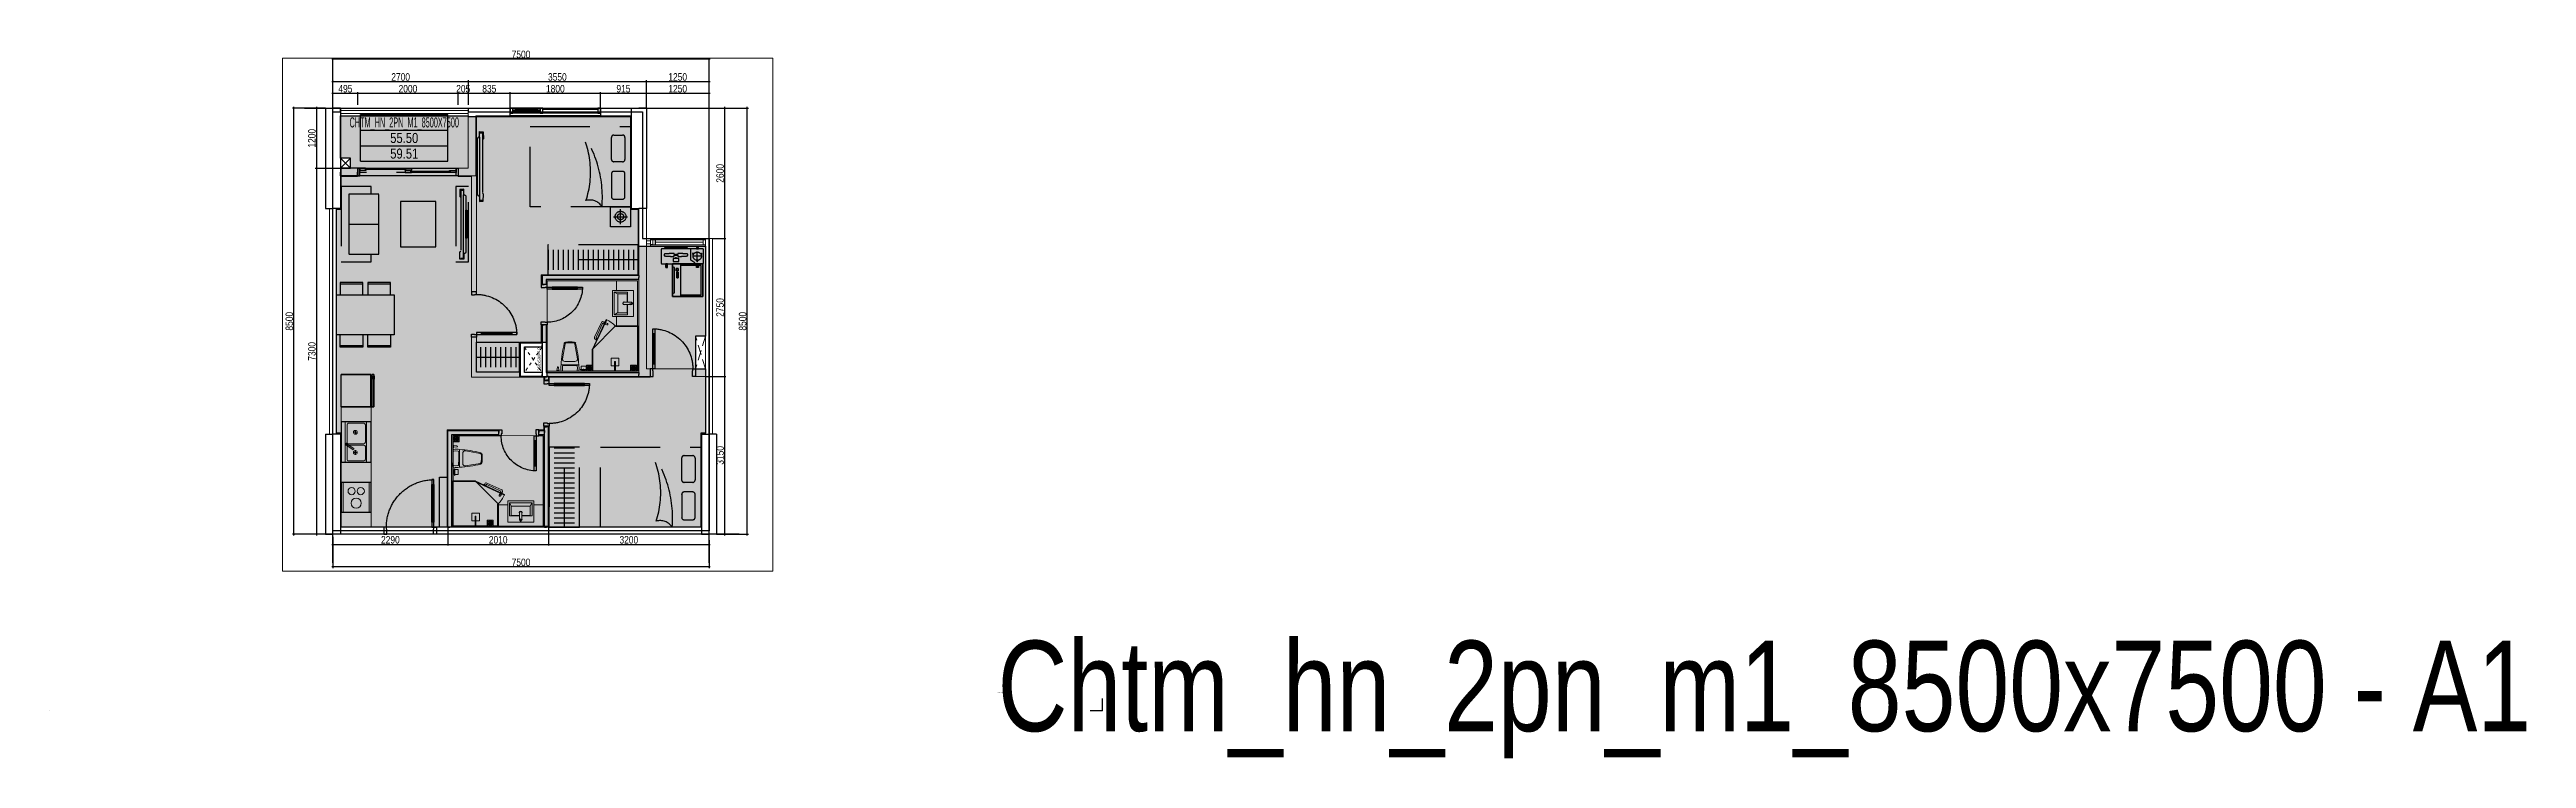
# Paper-space layout 'A1' of a CAD drawing. Header units: millimetres. Extents: x 0 to 1976, y -38 to 528.
# The model-space entities are those that its viewports show. They can reach past a viewport. Long polylines and large blocks are cut down to what shows.
import ezdxf
from ezdxf.enums import TextEntityAlignment as Align

# ---------------------------------------------------------------- set-up
doc = ezdxf.new("R2018")
doc.units = ezdxf.units.MM
for name, pattern in [('3PN B$0$HIDDENX2', [0.75, 0.5, -0.25]), ('HIDDEN', [9.525, 6.35, -3.175]), ('Xref Y2-Y4 ME$0$Xref MB Y2.Y4$0$Xr_truc thang N3 tang dien hinh$0$T-Can ho$0$HIDDEN3', [0.2, 0.1, -0.1])]:
    doc.linetypes.add(name, pattern=pattern)
doc.layers.get('0').update_dxf_attribs({"color": 231})
doc.layers.get('DefPoints').update_dxf_attribs({"color": 191})
doc.layers.add('2pn_t1', color=7, linetype='Continuous', true_color=0xb8c7d1)
doc.layers.add('A-AREA-SPACE', color=130, linetype='Continuous', plot=False)
doc.layers.add('A-AREA-WALL-CENTER', color=210, linetype='Continuous', plot=False)
for name, color, linetype in [('A-CONC', 2, 'Continuous'), ('A-DIMS', 8, 'Continuous'), ('A-DOOR', 142, 'Continuous'), ('A-FURN', 251, 'Continuous'), ('A-WALL', 1, 'Continuous')]:
    doc.layers.add(name, color=color, linetype=linetype)
for name, color, linetype, lineweight in [('A-EQPM', 127, 'Continuous', 9), ('A-FNSH', 253, 'Continuous', 9), ('A-HIDD', 45, 'HIDDEN', 9), ('A-LITE', 9, 'Continuous', 9), ('A-RAIL', 153, 'Continuous', 9), ('A-SHBD', 7, 'Continuous', 35), ('A-TEXT', 255, 'Continuous', 25), ('A-Truc ky thuat', 162, 'Continuous', 0), ('A-WALL-INT', 31, 'Continuous', 20), ('A-WALL-PRTN', 6, 'Continuous', 9)]:
    doc.layers.add(name, color=color, linetype=linetype, lineweight=lineweight)
doc.styles.get("Standard").update_dxf_attribs({"font": 'arial.ttf'})
doc.styles.add('VTK_Arial', font='arial.ttf', dxfattribs={"width": 0.8})
doc.styles.add('Xref Y2-Y4 ME$0$Xref MB Y2.Y4$0$Xr_truc thang N3 tang dien hinh$0$T-Can ho$0$Arial', font='arial.ttf')
doc.dimstyles.new('A-2.5-DIM_LAYOUT', dxfattribs={"dimscale": 0, "dimtxt": 6, "dimasz": 1, "dimexe": 1, "dimexo": 0, "dimgap": 0.5, "dimtad": 1, "dimdec": 0, "dimlfac": -1, "dimzin": 12, "dimdsep": 46, "dimtxsty": 'VTK_Arial', "dimblk": 'ARCHTICK', "dimcen": 0, "dimdle": 1, "dimclrd": 256, "dimclre": 256, "dimclrt": 7, "dimadec": 1, "dimazin": 3, "dimtfac": 1, "dimtdec": 0, "dimtix": 1, "dimtmove": 0, "dimatfit": 2, "dimfxl": 20, "dimtolj": 1, "dimtzin": 0, "dimlwd": -1, "dimlwe": -1, "dimarcsym": 0})

psp = doc.layouts.new('A1')

msp = doc.modelspace()

# ---------------------------------------------------------------- blocks, each defined once
blk = doc.blocks.new('A$C04148061')
at = {"layer": 'DefPoints'}
for points in [[(0, 0), (-10, 0)], [(0, 0), (0, 10)]]:
    blk.add_lwpolyline(points, dxfattribs=at)
at = {"layer": 'A-TEXT', "lineweight": 30, "width": 0.8, "flags": 104}
for tag, p in [('1.3.1', (-83.8, 56)), ('1.3.6', (-83.8, 16.5))]:
    blk.add_attdef(tag, text='', height=2.5, dxfattribs=at).set_placement(p, align=Align.TOP_LEFT)
blk = doc.blocks.new('_ArchTick')
at = {"color": 0, "linetype": 'ByBlock', "const_width": 0.15}
blk.add_lwpolyline([(-0.5, -0.5), (0.5, 0.5)], dxfattribs=at)
blk = doc.blocks.new('*D51')
at = {"layer": 'A-DIMS', "ltscale": 0.3, "transparency": 16777216}
for p, q in [((225.1, 492.8), (246.9, 492.8)), ((226.1, 483.6), (226.1, 493.8)), ((245.9, 483.6), (245.9, 493.8))]:
    blk.add_line(p, q, dxfattribs=at)
at = {"layer": 'DefPoints', "color": 0, "ltscale": 0.3, "transparency": 16777216}
for p in [(226.1, 483.6), (245.9, 492.8), (245.9, 483.6)]:
    blk.add_point(p, dxfattribs=at)
at = {"layer": 'A-DIMS', "ltscale": 0.3, "transparency": 16777216, "rotation": 180}
blk.add_blockref('_ArchTick', (226.1, 492.8), dxfattribs=at)
at = {"layer": 'A-DIMS', "ltscale": 0.3, "transparency": 16777216}
blk.add_blockref('_ArchTick', (245.9, 492.8), dxfattribs=at)
at = {"layer": 'A-DIMS', "color": 7, "ltscale": 0.3, "transparency": 16777216, "insert": (236, 496.4), "char_height": 6, "attachment_point": 5, "style": 'VTK_Arial'}
blk.add_mtext('\\A1;495', dxfattribs=at)
blk = doc.blocks.new('*D52')
at = {"layer": 'A-DIMS', "ltscale": 0.3, "transparency": 16777216}
for p, q in [((244.9, 492.8), (326.9, 492.8)), ((245.9, 483.6), (245.9, 493.8)), ((325.9, 483.6), (325.9, 493.8))]:
    blk.add_line(p, q, dxfattribs=at)
at = {"layer": 'DefPoints', "color": 0, "ltscale": 0.3, "transparency": 16777216}
for p in [(245.9, 483.6), (325.9, 492.8), (325.9, 483.6)]:
    blk.add_point(p, dxfattribs=at)
at = {"layer": 'A-DIMS', "ltscale": 0.3, "transparency": 16777216, "rotation": 180}
blk.add_blockref('_ArchTick', (245.9, 492.8), dxfattribs=at)
at = {"layer": 'A-DIMS', "ltscale": 0.3, "transparency": 16777216}
blk.add_blockref('_ArchTick', (325.9, 492.8), dxfattribs=at)
at = {"layer": 'A-DIMS', "color": 7, "ltscale": 0.3, "transparency": 16777216, "insert": (285.9, 496.4), "char_height": 6, "attachment_point": 5, "style": 'VTK_Arial'}
blk.add_mtext('\\A1;2000', dxfattribs=at)
blk = doc.blocks.new('*D53')
at = {"layer": 'A-DIMS', "ltscale": 0.3, "transparency": 16777216}
for p, q in [((325.9, 483.6), (325.9, 493.8)), ((325.9, 492.8), (334.1, 492.8)), ((334.1, 483.6), (334.1, 493.8))]:
    blk.add_line(p, q, dxfattribs=at)
at = {"layer": 'DefPoints', "color": 0, "ltscale": 0.3, "transparency": 16777216}
for p in [(325.9, 483.6), (334.1, 492.8), (334.1, 483.6)]:
    blk.add_point(p, dxfattribs=at)
at = {"layer": 'A-DIMS', "color": 7, "ltscale": 0.3, "transparency": 16777216, "insert": (330, 496.4), "char_height": 6, "attachment_point": 5, "style": 'VTK_Arial'}
blk.add_mtext('\\A1;205', dxfattribs=at)
blk = doc.blocks.new('*D54')
at = {"layer": 'A-DIMS', "ltscale": 0.3, "transparency": 16777216}
for p, q in [((333.1, 492.8), (368.5, 492.8)), ((334.1, 483.6), (334.1, 493.8)), ((367.5, 483.6), (367.5, 493.8))]:
    blk.add_line(p, q, dxfattribs=at)
at = {"layer": 'DefPoints', "color": 0, "ltscale": 0.3, "transparency": 16777216}
for p in [(334.1, 483.6), (367.5, 492.8), (367.5, 483.6)]:
    blk.add_point(p, dxfattribs=at)
at = {"layer": 'A-DIMS', "ltscale": 0.3, "transparency": 16777216, "rotation": 180}
blk.add_blockref('_ArchTick', (334.1, 492.8), dxfattribs=at)
at = {"layer": 'A-DIMS', "ltscale": 0.3, "transparency": 16777216}
blk.add_blockref('_ArchTick', (367.5, 492.8), dxfattribs=at)
at = {"layer": 'A-DIMS', "color": 7, "ltscale": 0.3, "transparency": 16777216, "insert": (350.8, 496.4), "char_height": 6, "attachment_point": 5, "style": 'VTK_Arial'}
blk.add_mtext('\\A1;835', dxfattribs=at)
blk = doc.blocks.new('*D55')
at = {"layer": 'A-DIMS', "ltscale": 0.3, "transparency": 16777216}
for p, q in [((366.5, 492.8), (440.5, 492.8)), ((367.5, 480.9), (367.5, 493.8)), ((439.5, 480.9), (439.5, 493.8))]:
    blk.add_line(p, q, dxfattribs=at)
at = {"layer": 'DefPoints', "color": 0, "ltscale": 0.3, "transparency": 16777216}
for p in [(367.5, 480.9), (439.5, 492.8), (439.5, 480.9)]:
    blk.add_point(p, dxfattribs=at)
at = {"layer": 'A-DIMS', "ltscale": 0.3, "transparency": 16777216, "rotation": 180}
blk.add_blockref('_ArchTick', (367.5, 492.8), dxfattribs=at)
at = {"layer": 'A-DIMS', "ltscale": 0.3, "transparency": 16777216}
blk.add_blockref('_ArchTick', (439.5, 492.8), dxfattribs=at)
at = {"layer": 'A-DIMS', "color": 7, "ltscale": 0.3, "transparency": 16777216, "insert": (403.5, 496.4), "char_height": 6, "attachment_point": 5, "style": 'VTK_Arial'}
blk.add_mtext('\\A1;1800', dxfattribs=at)
blk = doc.blocks.new('*D56')
at = {"layer": 'A-DIMS', "ltscale": 0.3, "transparency": 16777216}
for p, q in [((438.5, 492.8), (477.1, 492.8)), ((439.5, 480.9), (439.5, 493.8)), ((476.1, 480.9), (476.1, 493.8))]:
    blk.add_line(p, q, dxfattribs=at)
at = {"layer": 'DefPoints', "color": 0, "ltscale": 0.3, "transparency": 16777216}
for p in [(439.5, 480.9), (476.1, 492.8), (476.1, 480.9)]:
    blk.add_point(p, dxfattribs=at)
at = {"layer": 'A-DIMS', "ltscale": 0.3, "transparency": 16777216, "rotation": 180}
blk.add_blockref('_ArchTick', (439.5, 492.8), dxfattribs=at)
at = {"layer": 'A-DIMS', "ltscale": 0.3, "transparency": 16777216}
blk.add_blockref('_ArchTick', (476.1, 492.8), dxfattribs=at)
at = {"layer": 'A-DIMS', "color": 7, "ltscale": 0.3, "transparency": 16777216, "insert": (457.8, 496.4), "char_height": 6, "attachment_point": 5, "style": 'VTK_Arial'}
blk.add_mtext('\\A1;915', dxfattribs=at)
blk = doc.blocks.new('*D57')
at = {"layer": 'A-DIMS', "ltscale": 0.3, "transparency": 16777216}
for p, q in [((475.1, 492.8), (527.1, 492.8)), ((476.1, 480.9), (476.1, 493.8)), ((526.1, 480.9), (526.1, 493.8))]:
    blk.add_line(p, q, dxfattribs=at)
at = {"layer": 'DefPoints', "color": 0, "ltscale": 0.3, "transparency": 16777216}
for p in [(476.1, 480.9), (526.1, 492.8), (526.1, 480.9)]:
    blk.add_point(p, dxfattribs=at)
at = {"layer": 'A-DIMS', "ltscale": 0.3, "transparency": 16777216, "rotation": 180}
blk.add_blockref('_ArchTick', (476.1, 492.8), dxfattribs=at)
at = {"layer": 'A-DIMS', "ltscale": 0.3, "transparency": 16777216}
blk.add_blockref('_ArchTick', (526.1, 492.8), dxfattribs=at)
at = {"layer": 'A-DIMS', "color": 7, "ltscale": 0.3, "transparency": 16777216, "insert": (501.1, 496.4), "char_height": 6, "attachment_point": 5, "style": 'VTK_Arial'}
blk.add_mtext('\\A1;1250', dxfattribs=at)
blk = doc.blocks.new('*D58')
at = {"layer": 'A-DIMS', "ltscale": 0.3, "transparency": 16777216}
for p, q in [((225.1, 502.2), (335.1, 502.2)), ((226.1, 483.6), (226.1, 503.2)), ((334.1, 483.6), (334.1, 503.2))]:
    blk.add_line(p, q, dxfattribs=at)
at = {"layer": 'DefPoints', "color": 0, "ltscale": 0.3, "transparency": 16777216}
for p in [(334.1, 502.2), (226.1, 483.6), (334.1, 483.6)]:
    blk.add_point(p, dxfattribs=at)
at = {"layer": 'A-DIMS', "ltscale": 0.3, "transparency": 16777216, "rotation": 180}
blk.add_blockref('_ArchTick', (226.1, 502.2), dxfattribs=at)
at = {"layer": 'A-DIMS', "ltscale": 0.3, "transparency": 16777216}
blk.add_blockref('_ArchTick', (334.1, 502.2), dxfattribs=at)
at = {"layer": 'A-DIMS', "color": 7, "ltscale": 0.3, "transparency": 16777216, "insert": (280.1, 505.8), "char_height": 6, "attachment_point": 5, "style": 'VTK_Arial'}
blk.add_mtext('\\A1;2700', dxfattribs=at)
blk = doc.blocks.new('*D59')
at = {"layer": 'A-DIMS', "ltscale": 0.3, "transparency": 16777216}
for p, q in [((333.1, 502.2), (477.1, 502.2)), ((334.1, 483.6), (334.1, 503.2)), ((476.1, 483.6), (476.1, 503.2))]:
    blk.add_line(p, q, dxfattribs=at)
at = {"layer": 'DefPoints', "color": 0, "ltscale": 0.3, "transparency": 16777216}
for p in [(476.1, 502.2), (334.1, 483.6), (476.1, 483.6)]:
    blk.add_point(p, dxfattribs=at)
at = {"layer": 'A-DIMS', "ltscale": 0.3, "transparency": 16777216, "rotation": 180}
blk.add_blockref('_ArchTick', (334.1, 502.2), dxfattribs=at)
at = {"layer": 'A-DIMS', "ltscale": 0.3, "transparency": 16777216}
blk.add_blockref('_ArchTick', (476.1, 502.2), dxfattribs=at)
at = {"layer": 'A-DIMS', "color": 7, "ltscale": 0.3, "transparency": 16777216, "insert": (405.1, 505.8), "char_height": 6, "attachment_point": 5, "style": 'VTK_Arial'}
blk.add_mtext('\\A1;3550', dxfattribs=at)
blk = doc.blocks.new('*D60')
at = {"layer": 'A-DIMS', "ltscale": 0.3, "transparency": 16777216}
for p, q in [((475.1, 502.2), (527.1, 502.2)), ((476.1, 480.9), (476.1, 503.2)), ((526.1, 480.9), (526.1, 503.2))]:
    blk.add_line(p, q, dxfattribs=at)
at = {"layer": 'DefPoints', "color": 0, "ltscale": 0.3, "transparency": 16777216}
for p in [(526.1, 502.2), (476.1, 480.9), (526.1, 480.9)]:
    blk.add_point(p, dxfattribs=at)
at = {"layer": 'A-DIMS', "ltscale": 0.3, "transparency": 16777216, "rotation": 180}
blk.add_blockref('_ArchTick', (476.1, 502.2), dxfattribs=at)
at = {"layer": 'A-DIMS', "ltscale": 0.3, "transparency": 16777216}
blk.add_blockref('_ArchTick', (526.1, 502.2), dxfattribs=at)
at = {"layer": 'A-DIMS', "color": 7, "ltscale": 0.3, "transparency": 16777216, "insert": (501.1, 505.8), "char_height": 6, "attachment_point": 5, "style": 'VTK_Arial'}
blk.add_mtext('\\A1;1250', dxfattribs=at)
blk = doc.blocks.new('*D61')
at = {"layer": 'A-DIMS', "ltscale": 0.3, "transparency": 16777216}
for p, q in [((225.1, 520.2), (527.1, 520.2)), ((226.1, 483.6), (226.1, 521.2)), ((526.1, 483.6), (526.1, 521.2))]:
    blk.add_line(p, q, dxfattribs=at)
at = {"layer": 'DefPoints', "color": 0, "ltscale": 0.3, "transparency": 16777216}
for p in [(526.1, 520.2), (226.1, 483.6), (526.1, 483.6)]:
    blk.add_point(p, dxfattribs=at)
at = {"layer": 'A-DIMS', "ltscale": 0.3, "transparency": 16777216, "rotation": 180}
blk.add_blockref('_ArchTick', (226.1, 520.2), dxfattribs=at)
at = {"layer": 'A-DIMS', "ltscale": 0.3, "transparency": 16777216}
blk.add_blockref('_ArchTick', (526.1, 520.2), dxfattribs=at)
at = {"layer": 'A-DIMS', "color": 7, "ltscale": 0.3, "transparency": 16777216, "insert": (376.1, 523.8), "char_height": 6, "attachment_point": 5, "style": 'VTK_Arial'}
blk.add_mtext('\\A1;7500', dxfattribs=at)
blk = doc.blocks.new('*D62')
at = {"layer": 'A-DIMS', "ltscale": 0.3, "transparency": 16777216}
for p, q in [((220.1, 480.9), (211.9, 480.9)), ((212.9, 481.9), (212.9, 431.9)), ((232.1, 432.9), (211.9, 432.9))]:
    blk.add_line(p, q, dxfattribs=at)
at = {"layer": 'DefPoints', "color": 0, "ltscale": 0.3, "transparency": 16777216}
for p in [(220.1, 480.9), (212.9, 432.9), (232.1, 432.9)]:
    blk.add_point(p, dxfattribs=at)
at = {"layer": 'A-DIMS', "ltscale": 0.3, "transparency": 16777216}
for p, rotation in [((212.9, 480.9), 90), ((212.9, 432.9), 270)]:
    blk.add_blockref('_ArchTick', p, dxfattribs=dict(at, rotation=rotation))
at = {"layer": 'A-DIMS', "color": 7, "ltscale": 0.3, "transparency": 16777216, "insert": (209.3, 456.9), "char_height": 6, "attachment_point": 5, "rotation": 90, "style": 'VTK_Arial'}
blk.add_mtext('\\A1;1200', dxfattribs=at)
blk = doc.blocks.new('*D63')
at = {"layer": 'A-DIMS', "ltscale": 0.3, "transparency": 16777216}
for p, q in [((232.1, 432.9), (211.9, 432.9)), ((212.9, 433.9), (212.9, 139.9)), ((216.6, 140.9), (211.9, 140.9))]:
    blk.add_line(p, q, dxfattribs=at)
at = {"layer": 'DefPoints', "color": 0, "ltscale": 0.3, "transparency": 16777216}
for p in [(232.1, 432.9), (212.9, 140.9), (216.6, 140.9)]:
    blk.add_point(p, dxfattribs=at)
at = {"layer": 'A-DIMS', "ltscale": 0.3, "transparency": 16777216}
for p, rotation in [((212.9, 432.9), 90), ((212.9, 140.9), 270)]:
    blk.add_blockref('_ArchTick', p, dxfattribs=dict(at, rotation=rotation))
at = {"layer": 'A-DIMS', "color": 7, "ltscale": 0.3, "transparency": 16777216, "insert": (209.3, 286.9), "char_height": 6, "attachment_point": 5, "rotation": 90, "style": 'VTK_Arial'}
blk.add_mtext('\\A1;7300', dxfattribs=at)
blk = doc.blocks.new('*D64')
at = {"layer": 'A-DIMS', "ltscale": 0.3, "transparency": 16777216}
for p, q in [((220.1, 480.9), (193.9, 480.9)), ((194.9, 139.9), (194.9, 481.9)), ((216.6, 140.9), (193.9, 140.9))]:
    blk.add_line(p, q, dxfattribs=at)
at = {"layer": 'DefPoints', "color": 0, "ltscale": 0.3, "transparency": 16777216}
for p in [(194.9, 480.9), (220.1, 480.9), (216.6, 140.9)]:
    blk.add_point(p, dxfattribs=at)
at = {"layer": 'A-DIMS', "ltscale": 0.3, "transparency": 16777216}
for p, rotation in [((194.9, 480.9), 90), ((194.9, 140.9), 270)]:
    blk.add_blockref('_ArchTick', p, dxfattribs=dict(at, rotation=rotation))
at = {"layer": 'A-DIMS', "color": 7, "ltscale": 0.3, "transparency": 16777216, "insert": (191.3, 310.9), "char_height": 6, "attachment_point": 5, "rotation": 90, "style": 'VTK_Arial'}
blk.add_mtext('\\A1;8500', dxfattribs=at)
blk = doc.blocks.new('*D65')
at = {"layer": 'A-DIMS', "ltscale": 0.3, "transparency": 16777216}
for p, q in [((226.1, 138.9), (226.1, 131.9)), ((317.7, 146.5), (317.7, 131.9)), ((225.1, 132.9), (318.7, 132.9))]:
    blk.add_line(p, q, dxfattribs=at)
at = {"layer": 'DefPoints', "color": 0, "ltscale": 0.3, "transparency": 16777216}
for p in [(226.1, 138.9), (317.7, 146.5), (317.7, 132.9)]:
    blk.add_point(p, dxfattribs=at)
at = {"layer": 'A-DIMS', "ltscale": 0.3, "transparency": 16777216, "rotation": 180}
blk.add_blockref('_ArchTick', (226.1, 132.9), dxfattribs=at)
at = {"layer": 'A-DIMS', "ltscale": 0.3, "transparency": 16777216}
blk.add_blockref('_ArchTick', (317.7, 132.9), dxfattribs=at)
at = {"layer": 'A-DIMS', "color": 7, "ltscale": 0.3, "transparency": 16777216, "insert": (271.9, 136.5), "char_height": 6, "attachment_point": 5, "style": 'VTK_Arial'}
blk.add_mtext('\\A1;2290', dxfattribs=at)
blk = doc.blocks.new('*D66')
at = {"layer": 'A-DIMS', "ltscale": 0.3, "transparency": 16777216}
for p, q in [((317.7, 146.5), (317.7, 131.9)), ((398.1, 146.5), (398.1, 131.9)), ((316.7, 132.9), (399.1, 132.9))]:
    blk.add_line(p, q, dxfattribs=at)
at = {"layer": 'DefPoints', "color": 0, "ltscale": 0.3, "transparency": 16777216}
for p in [(317.7, 146.5), (398.1, 146.5), (398.1, 132.9)]:
    blk.add_point(p, dxfattribs=at)
at = {"layer": 'A-DIMS', "ltscale": 0.3, "transparency": 16777216, "rotation": 180}
blk.add_blockref('_ArchTick', (317.7, 132.9), dxfattribs=at)
at = {"layer": 'A-DIMS', "ltscale": 0.3, "transparency": 16777216}
blk.add_blockref('_ArchTick', (398.1, 132.9), dxfattribs=at)
at = {"layer": 'A-DIMS', "color": 7, "ltscale": 0.3, "transparency": 16777216, "insert": (357.9, 136.5), "char_height": 6, "attachment_point": 5, "style": 'VTK_Arial'}
blk.add_mtext('\\A1;2010', dxfattribs=at)
blk = doc.blocks.new('*D67')
at = {"layer": 'A-DIMS', "ltscale": 0.3, "transparency": 16777216}
for p, q in [((398.1, 146.5), (398.1, 131.9)), ((397.1, 132.9), (527.1, 132.9)), ((526.1, 136.3), (526.1, 131.9))]:
    blk.add_line(p, q, dxfattribs=at)
at = {"layer": 'DefPoints', "color": 0, "ltscale": 0.3, "transparency": 16777216}
for p in [(398.1, 146.5), (526.1, 136.3), (526.1, 132.9)]:
    blk.add_point(p, dxfattribs=at)
at = {"layer": 'A-DIMS', "ltscale": 0.3, "transparency": 16777216, "rotation": 180}
blk.add_blockref('_ArchTick', (398.1, 132.9), dxfattribs=at)
at = {"layer": 'A-DIMS', "ltscale": 0.3, "transparency": 16777216}
blk.add_blockref('_ArchTick', (526.1, 132.9), dxfattribs=at)
at = {"layer": 'A-DIMS', "color": 7, "ltscale": 0.3, "transparency": 16777216, "insert": (462.1, 136.5), "char_height": 6, "attachment_point": 5, "style": 'VTK_Arial'}
blk.add_mtext('\\A1;3200', dxfattribs=at)
blk = doc.blocks.new('*D68')
at = {"layer": 'A-DIMS', "ltscale": 0.3, "transparency": 16777216}
for p, q in [((226.1, 136.3), (226.1, 113.9)), ((526.1, 136.3), (526.1, 113.9)), ((527.1, 114.9), (225.1, 114.9))]:
    blk.add_line(p, q, dxfattribs=at)
at = {"layer": 'DefPoints', "color": 0, "ltscale": 0.3, "transparency": 16777216}
for p in [(226.1, 136.3), (526.1, 136.3), (226.1, 114.9)]:
    blk.add_point(p, dxfattribs=at)
at = {"layer": 'A-DIMS', "ltscale": 0.3, "transparency": 16777216, "rotation": 180}
blk.add_blockref('_ArchTick', (226.1, 114.9), dxfattribs=at)
at = {"layer": 'A-DIMS', "ltscale": 0.3, "transparency": 16777216}
blk.add_blockref('_ArchTick', (526.1, 114.9), dxfattribs=at)
at = {"layer": 'A-DIMS', "color": 7, "ltscale": 0.3, "transparency": 16777216, "insert": (376.1, 118.5), "char_height": 6, "attachment_point": 5, "style": 'VTK_Arial'}
blk.add_mtext('\\A1;7500', dxfattribs=at)
blk = doc.blocks.new('*D69')
at = {"layer": 'A-DIMS', "ltscale": 0.3, "transparency": 16777216}
for p, q in [((526.1, 480.9), (539.5, 480.9)), ((538.5, 481.9), (538.5, 375.9)), ((528.9, 376.9), (539.5, 376.9))]:
    blk.add_line(p, q, dxfattribs=at)
at = {"layer": 'DefPoints', "color": 0, "ltscale": 0.3, "transparency": 16777216}
for p in [(526.1, 480.9), (528.9, 376.9), (538.5, 376.9)]:
    blk.add_point(p, dxfattribs=at)
at = {"layer": 'A-DIMS', "ltscale": 0.3, "transparency": 16777216}
for p, rotation in [((538.5, 480.9), 90), ((538.5, 376.9), 270)]:
    blk.add_blockref('_ArchTick', p, dxfattribs=dict(at, rotation=rotation))
at = {"layer": 'A-DIMS', "color": 7, "ltscale": 0.3, "transparency": 16777216, "insert": (534.9, 428.9), "char_height": 6, "attachment_point": 5, "rotation": 90, "style": 'VTK_Arial'}
blk.add_mtext('\\A1;2600', dxfattribs=at)
blk = doc.blocks.new('*D70')
at = {"layer": 'A-DIMS', "ltscale": 0.3, "transparency": 16777216}
for p, q in [((528.9, 376.9), (539.5, 376.9)), ((538.5, 377.9), (538.5, 265.9)), ((523.3, 266.9), (539.5, 266.9))]:
    blk.add_line(p, q, dxfattribs=at)
at = {"layer": 'DefPoints', "color": 0, "ltscale": 0.3, "transparency": 16777216}
for p in [(528.9, 376.9), (523.3, 266.9), (538.5, 266.9)]:
    blk.add_point(p, dxfattribs=at)
at = {"layer": 'A-DIMS', "ltscale": 0.3, "transparency": 16777216}
for p, rotation in [((538.5, 376.9), 90), ((538.5, 266.9), 270)]:
    blk.add_blockref('_ArchTick', p, dxfattribs=dict(at, rotation=rotation))
at = {"layer": 'A-DIMS', "color": 7, "ltscale": 0.3, "transparency": 16777216, "insert": (534.9, 321.9), "char_height": 6, "attachment_point": 5, "rotation": 90, "style": 'VTK_Arial'}
blk.add_mtext('\\A1;2750', dxfattribs=at)
blk = doc.blocks.new('*D71')
at = {"layer": 'A-DIMS', "ltscale": 0.3, "transparency": 16777216}
for p, q in [((523.3, 266.9), (539.5, 266.9)), ((538.5, 267.9), (538.5, 139.9)), ((532.1, 140.9), (539.5, 140.9))]:
    blk.add_line(p, q, dxfattribs=at)
at = {"layer": 'DefPoints', "color": 0, "ltscale": 0.3, "transparency": 16777216}
for p in [(523.3, 266.9), (532.1, 140.9), (538.5, 140.9)]:
    blk.add_point(p, dxfattribs=at)
at = {"layer": 'A-DIMS', "ltscale": 0.3, "transparency": 16777216}
for p, rotation in [((538.5, 266.9), 90), ((538.5, 140.9), 270)]:
    blk.add_blockref('_ArchTick', p, dxfattribs=dict(at, rotation=rotation))
at = {"layer": 'A-DIMS', "color": 7, "ltscale": 0.3, "transparency": 16777216, "insert": (534.9, 203.9), "char_height": 6, "attachment_point": 5, "rotation": 90, "style": 'VTK_Arial'}
blk.add_mtext('\\A1;3150', dxfattribs=at)
blk = doc.blocks.new('*D72')
at = {"layer": 'A-DIMS', "ltscale": 0.3, "transparency": 16777216}
for p, q in [((526.1, 480.9), (557.5, 480.9)), ((556.5, 139.9), (556.5, 481.9)), ((532.1, 140.9), (557.5, 140.9))]:
    blk.add_line(p, q, dxfattribs=at)
at = {"layer": 'DefPoints', "color": 0, "ltscale": 0.3, "transparency": 16777216}
for p in [(526.1, 480.9), (556.5, 480.9), (532.1, 140.9)]:
    blk.add_point(p, dxfattribs=at)
at = {"layer": 'A-DIMS', "ltscale": 0.3, "transparency": 16777216}
for p, rotation in [((556.5, 480.9), 90), ((556.5, 140.9), 270)]:
    blk.add_blockref('_ArchTick', p, dxfattribs=dict(at, rotation=rotation))
at = {"layer": 'A-DIMS', "color": 7, "ltscale": 0.3, "transparency": 16777216, "insert": (552.9, 310.9), "char_height": 6, "attachment_point": 5, "rotation": 90, "style": 'VTK_Arial'}
blk.add_mtext('\\A1;8500', dxfattribs=at)
blk = doc.blocks.new('DT-CAN')
at = {"layer": 'DefPoints'}
for p, q in [((-871, 0), (871, 0)), ((-871, -934), (-871, 0)), ((871, -934), (871, 0)), ((-871, -311), (871, -311)), ((-871, -623), (871, -623)), ((-871, -934), (871, -934))]:
    blk.add_line(p, q, dxfattribs=at)
at = {"layer": 'DefPoints', "color": 5, "style": 'VTK_Arial', "width": 0.8}
blk.add_attdef('DT-TT', text='', height=200, dxfattribs=at).set_placement((0, -569), align=Align.CENTER)
at = {"layer": 'DefPoints', "color": 7, "style": 'VTK_Arial', "width": 0.5}
blk.add_attdef('LOAICAN', text='', height=200, dxfattribs=at).set_placement((0, -258), align=Align.CENTER)
at = {"layer": 'DefPoints', "color": 6, "style": 'VTK_Arial', "width": 0.8}
blk.add_attdef('DT-TIM', text='', height=200, dxfattribs=at).set_placement((0, -880), align=Align.CENTER)
blk = doc.blocks.new('*U50')
at = {"linetype": 'HIDDEN', "ltscale": 0.3}
for p, q in [((86, 500), (86, 101)), ((186, 500), (186, 101)), ((286, 500), (286, 101)), ((386, 500), (386, 101)), ((486, 500), (486, 101)), ((586, 500), (586, 101)), ((686, 500), (686, 101)), ((786, 500), (786, 101)), ((886, 500), (886, 101)), ((986, 500), (986, 101)), ((1086, 500), (1086, 101)), ((1186, 500), (1186, 101)), ((1286, 500), (1286, 101)), ((1386, 500), (1386, 101)), ((1486, 500), (1486, 101)), ((1586, 500), (1586, 101)), ((1686, 500), (1686, 101)), ((1786, 500), (1786, 101)), ((0, 300), (1800, 300))]:
    blk.add_line(p, q, dxfattribs=at)
blk.add_lwpolyline([(0, 0), (1800, 0), (1800, 600), (0, 600)], close=True, dxfattribs=at)
blk = doc.blocks.new('F-PK-BANSOAN-01')
at = {"linetype": 'HIDDEN', "ltscale": 0.3}
blk.add_lwpolyline([(-700, -900), (-700, 0), (0, 0), (0, -900)], close=True, dxfattribs=at)
blk = doc.blocks.new('*U33')
at = {"linetype": 'HIDDEN', "ltscale": 0.3}
for p, q in [((650, 0), (0, 0)), ((0, 0), (0, -600)), ((0, 0), (0, -444)), ((0, 0), (650, 0)), ((650, -600), (650, 0)), ((650, 0), (650, -444)), ((0, -600), (0, -444)), ((650, -444), (0, -444)), ((30, -30), (620, -30)), ((30, -444), (30, -30)), ((620, -444), (30, -444)), ((373, -490), (373, -518)), ((484, -490), (373, -490)), ((484, -518), (484, -490)), ((512, -490), (512, -532)), ((558, -490), (512, -490)), ((558, -532), (558, -490)), ((620, -30), (620, -444)), ((650, -600), (650, -444)), ((0, -600), (650, -600)), ((0, -600), (650, -600)), ((56, -600), (72, -560)), ((72, -560), (578, -560)), ((373, -518), (484, -518)), ((512, -532), (558, -532)), ((578, -560), (594, -600))]:
    blk.add_line(p, q, dxfattribs=at)
for points in [[(650, -600), (0, -600), (0, 0), (650, 0)], [(650, -600), (0, -600), (0, -444), (0, 0), (650, 0), (650, -444)], [(30, -444), (30, -30), (620, -30), (620, -444)], [(484, -518), (373, -518), (373, -490), (484, -490)], [(558, -532), (512, -532), (512, -490), (558, -490)]]:
    blk.add_lwpolyline(points, close=True, dxfattribs=at)
blk = doc.blocks.new('F-PN-GIUONG-2000X1600')
at = {"linetype": 'HIDDEN', "ltscale": 0.3}
for p, q in [((111, -198), (111, -656)), ((333, -151), (159, -151)), ((380, -656), (380, -198)), ((111, -1381), (111, -944)), ((159, -704), (333, -704)), ((159, -896), (333, -896)), ((380, -944), (380, -1381)), ((333, -1429), (159, -1429))]:
    blk.add_line(p, q, dxfattribs=at)
blk.add_lwpolyline([(2000, 0), (2000, -1600), (0, -1600), (0, 0), (2000, 0)], dxfattribs=at)
for centre, radius, start, end in [((159, -198), 47.8, 90, 180), ((333, -198), 47.8, 0, 90), ((2879, -183), 2317, 175.4814, 217.72), ((809, 149), 282, 212.0382, 286.6668), ((2591, -688), 1794, 161.5628, 210.5744), ((159, -656), 47.8, 180, 270), ((159, -944), 47.8, 90, 180), ((333, -656), 47.8, 270, 0), ((333, -944), 47.8, 0, 90), ((159, -1381), 47.8, 180, 270), ((333, -1381), 47.8, 270, 0)]:
    blk.add_arc(centre, radius, start, end, dxfattribs=at)
blk = doc.blocks.new('F-PN-TUGIAY-01')
at = {"linetype": 'HIDDEN', "ltscale": 0.3}
blk.add_lwpolyline([(0, -1000), (150, -1000), (150, 0), (0, 0)], close=True, dxfattribs=at)
blk = doc.blocks.new('E-CHUNG-CUCNONG-DH')
at = {"linetype": 'HIDDEN', "ltscale": 0.3}
for p, q in [((-127, 158), (-127, 194)), ((392, 151), (203, 151)), ((221, 195), (205, 205)), ((218, 208), (208, 192)), ((288, 54), (307, 54)), ((293, 314), (312, 314)), ((298, 57), (298, 246)), ((298, 63), (298, 44)), ((302, 304), (302, 323)), ((374, 195), (390, 205)), ((387, 192), (377, 208)), ((-302, -61), (-321, -61)), ((-312, -52), (-312, -71)), ((293, -61), (312, -61)), ((302, -52), (302, -71))]:
    blk.add_line(p, q, dxfattribs=at)
blk.add_lwpolyline([(-406, 0), (406, 0, 0.414214), (425, 19), (425, 276, 0.414214), (401, 300), (-401, 300, 0.414214), (-425, 276), (-425, 19, 0.414214)], format="xyb", close=True, dxfattribs=at)
for points in [[(-364, 300), (-358, 314, -0.306678), (-345, 323), (90, 323, -0.306678), (103, 314), (109, 300)], [(219, 177), (206, 194, -0.677033), (215, 209), (236, 206)], [(314, 70), (306, 50, -0.677033), (289, 50), (281, 70)], [(359, 206), (380, 209, -0.677033), (389, 194), (376, 177)]]:
    blk.add_lwpolyline(points, format="xyb", dxfattribs=at)
for points in [[(103, 314), (-358, 314)], [(-134, 106), (-134, 128), (-121, 128), (-121, 106)], [(250, 0), (250, 16), (170, 73), (170, 300)], [(286, 323), (286, 300)], [(318, 323), (318, 300)], [(-328, -71), (-328, 0)], [(-296, -71), (-296, 0)], [(286, -71), (286, 0)], [(318, -71), (318, 0)]]:
    blk.add_lwpolyline(points, dxfattribs=at)
for points in [[(-183, 47), (-72, 47), (-72, 106), (-183, 106)], [(283, 300), (321, 300), (321, 323), (283, 323)], [(283, 0), (321, 0), (321, -71), (283, -71)], [(-293, 0), (-331, 0), (-331, -71), (-293, -71)]]:
    blk.add_lwpolyline(points, close=True, dxfattribs=at)
for centre, radius in [((298, 151), 82.6), ((302, 314), 4.72), ((-312, -61), 4.72), ((302, -61), 4.72)]:
    blk.add_circle(centre, radius, dxfattribs=at)
blk.add_arc((-127, 257), 75.6, 61.0445, 118.9555, dxfattribs=at)
for points, weights, knots in [([(-162, 193), (-162, 188), (-162, 183), (-148, 183), (-134, 183), (-134, 176), (-134, 169), (-148, 169), (-162, 169), (-162, 164), (-162, 159), (-162, 152), (-167, 148), (-171, 144), (-177, 144), (-264, 150), (-351, 156), (-364, 158), (-364, 171), (-364, 176), (-364, 181), (-364, 194), (-351, 195), (-264, 202), (-177, 208), (-171, 208), (-167, 204), (-162, 200), (-162, 193)], [1, 1, 1, 1, 1, 1, 1, 1, 1, 1, 1, 0.916058650995, 1, 0.916058650995, 1, 1, 1, 0.734760240583, 1, 1, 1, 0.734760240583, 1, 1, 1, 0.916058650995, 1, 0.916058650995, 1], [0, 0, 0, 1, 1, 2, 2, 3, 3, 4, 4, 5, 5, 5.825313, 5.825313, 6.650626, 6.650626, 7.650626, 7.650626, 9.141593, 9.141593, 10.141593, 10.141593, 11.632559, 11.632559, 12.632559, 12.632559, 13.457872, 13.457872, 14.283185, 14.283185, 14.283185]), ([(96, 156), (9, 150), (-78, 144), (-84, 144), (-88, 148), (-93, 152), (-93, 159), (-93, 164), (-93, 169), (-107, 169), (-121, 169), (-121, 176), (-121, 183), (-107, 183), (-93, 183), (-93, 188), (-93, 193), (-93, 200), (-88, 204), (-84, 208), (-78, 208), (9, 202), (96, 195), (109, 194), (109, 181), (109, 176), (109, 171), (109, 158), (96, 156)], [1, 1, 1, 0.916058650995, 1, 0.916058650995, 1, 1, 1, 1, 1, 1, 1, 1, 1, 1, 1, 0.916058650995, 1, 0.916058650995, 1, 1, 1, 0.734760240583, 1, 1, 1, 0.734760240583, 1], [0, 0, 0, 1, 1, 1.825313, 1.825313, 2.650626, 2.650626, 3.650626, 3.650626, 4.650626, 4.650626, 5.650626, 5.650626, 6.650626, 6.650626, 7.650626, 7.650626, 8.475939, 8.475939, 9.301253, 9.301253, 10.301253, 10.301253, 11.792219, 11.792219, 12.792219, 12.792219, 14.283185, 14.283185, 14.283185])]:
    blk.add_rational_spline(points, weights, degree=2, knots=knots, dxfattribs=at)
blk = doc.blocks.new('E-VS-VOISENTAM-01')
at = {"color": 0}
blk.add_lwpolyline([(-105, -8), (-105, -75), (-255, -75), (-255, 75), (-105, 75), (-105, 7)], dxfattribs=at)
for points in [[(-195, -8), (-6, -8), (-6, 7), (-195, 7)], [(-6, -18), (0, -18), (0, 18), (-6, 18)]]:
    blk.add_lwpolyline(points, close=True, dxfattribs=at)
blk = doc.blocks.new('E-VS-LAVABO-01')
at = {"extrusion": (0, 0, -1)}
for p, q in [((-260, 86), (-260, 494)), ((-254, 500), (254, 500)), ((260, 494), (260, 86)), ((254, 80), (-254, 80)), ((-225, 206), (-225, 459)), ((-219, 465), (219, 465)), ((-190, 398), (-219, 454)), ((-24, 200), (-219, 200)), ((-218, 203), (-192, 208)), ((-190, 213), (-190, 389)), ((-184, 395), (184, 395)), ((-24, 208), (-184, 208)), ((-25, 150), (-26, 150)), ((-24, 150), (-24, 152)), ((-22, 284), (22, 284)), ((-15, 128), (-13, 128)), ((-12, 124), (-12, 128)), ((-12, 100), (-12, 114)), ((-10, 116), (-7, 116)), ((10, 98), (-10, 98)), ((7, 116), (-7, 116)), ((5, 145), (-5, 145)), ((7, 116), (10, 116)), ((12, 124), (13, 124)), ((12, 100), (12, 114)), ((13, 126), (15, 126)), ((15, 124), (15, 124)), ((184, 208), (24, 208)), ((219, 200), (24, 200)), ((26, 150), (25, 150)), ((190, 398), (219, 454)), ((190, 213), (190, 389)), ((218, 203), (192, 208)), ((225, 459), (225, 206))]:
    blk.add_line(p, q, dxfattribs=at)
for p, q in [((-260, 420), (-450, 420)), ((-450, 420), (-450, 0)), ((-450, 0), (450, 0)), ((450, 420), (260, 420)), ((450, 0), (450, 420))]:
    blk.add_line(p, q)
at = {"extrusion": (0, 0, -1), "flags": 128}
for points in [[(24, 119), (24, 282), (24, 282)], [(-22, 117), (-16, 117), (16, 117), (22, 117)], [(12, 115), (14, 116), (16, 117)], [(13, 129), (15, 129), (15, 128), (13, 128), (13, 124), (15, 124), (15, 124), (13, 124), (15, 124)], [(11, 114), (10, 114), (-10, 114), (-11, 114)], [(10, 108), (0, 108), (-10, 108)], [(-16, 117), (-14, 116), (-12, 115)], [(-24, 119), (-24, 282), (-24, 282)]]:
    blk.add_lwpolyline(points, dxfattribs=at)
for points in [[(22, 284), (-22, 284)], [(-12, 129), (-12, 124), (-13, 124), (-13, 126), (-15, 126), (-15, 124), (-15, 124), (-15, 129), (-15, 129), (-15, 127), (-13, 127), (-13, 129)]]:
    blk.add_lwpolyline(points, close=True, dxfattribs=at)
at = {"extrusion": (0, 0, -1)}
for centre, radius, start, end in [((254, 494), 6, 0, 90), ((-254, 494), 6, 90, 180), ((254, 86), 6, 270, 0), ((219, 459), 6, 0, 90), ((219, 206), 6, 270, 0), ((184, 389), 6, 0, 90), ((184, 213), 6, 270, 0), ((0, 265), 31, 320.6269, 219.3731), ((0, 140), 27.5, 330.7771, 28.2841), ((0, 140), 26.5, 334.9124, 24.2207), ((22, 282), 1.99, 0.2151, 90.2135), ((22, 119), 2, 270, 0), ((13, 128), 0.298, 89.7865, 179.7849), ((13, 124), 0.298, 180.2151, 270.2135), ((13, 124), 0.298, 180.2151, 270.2135), ((10, 114), 2, 40.2156, 90), ((10, 114), 2, 0, 39.6447), ((11, 113), 1.5, 0, 90), ((11, 110), 1.5, 270, 0), ((10, 100), 2, 270, 0), ((-10, 114), 2, 90, 139.5327), ((-10, 100), 2, 180, 270), ((-11, 113), 1.5, 90, 180), ((-11, 110), 1.5, 180, 270), ((-10, 114), 2, 140.3628, 180), ((-22, 282), 1.99, 89.7865, 179.7849), ((-22, 119), 2, 180, 270), ((0, 140), 27.5, 151.6482, 209.2229), ((0, 140), 26.5, 154.6839, 205.0876), ((-184, 389), 6, 90, 180), ((-184, 213), 6, 180, 270), ((-219, 459), 6, 90, 180), ((-219, 206), 6, 180, 270), ((-254, 86), 6, 180, 270)]:
    blk.add_arc(centre, radius, start, end, dxfattribs=at)
for centre, major_axis, start_param, end_param in [((-22, 282), (2, 0), 1.570796, 3.141593), ((22, 282), (-2, 0), 3.141593, 4.712389)]:
    blk.add_ellipse(centre, major_axis=major_axis, ratio=0.984382, start_param=start_param, end_param=end_param)
for points, knots in [([(-24, 151), (-24, 151), (-24, 151), (-24, 153), (-24, 154), (-24, 156), (-24, 158), (-24, 159), (-24, 160)], [0, 0, 0, 0, 0.170042, 0.387138, 0.569985, 0.748798, 0.931358, 1, 1, 1, 1]), ([(-10, 108), (-11, 108), (-11, 108), (-11, 108), (-11, 108), (-11, 108), (-11, 108)], [0, 0, 0, 0, 0.250855, 0.500152, 0.749125, 1, 1, 1, 1]), ([(10, 108), (11, 108), (11, 108), (11, 108), (11, 108), (11, 108), (11, 108)], [0, 0, 0, 0, 0.250855, 0.500152, 0.749125, 1, 1, 1, 1]), ([(24, 151), (24, 151), (24, 151), (24, 153), (24, 154), (24, 156), (24, 158), (24, 159), (24, 160)], [0, 0, 0, 0, 0.170042, 0.387138, 0.569985, 0.748798, 0.931358, 1, 1, 1, 1])]:
    blk.add_open_spline(points, degree=3, knots=knots)
blk = doc.blocks.new('E-VS-BONCAU-01')
for p, q in [((-146, -14), (-140, 1)), ((0, -126), (-176, -126)), ((-151, -245), (-101, -540)), ((-149, -57), (-146, -14)), ((-146, -104), (-149, -57)), ((-137, -112), (-146, -104)), ((0, -113), (-137, -112)), ((-100, -194), (98, -195)), ((136, -113), (0, -113)), ((0, -126), (0, -126)), ((175, -127), (0, -126)), ((149, -246), (97, -541)), ((145, -105), (136, -113)), ((145, -15), (148, -58)), ((148, -58), (145, -105)), ((213, -1), (265, -1)), ((222, -10), (257, -10)), ((230, -79), (222, -10)), ((257, -10), (248, -79)), ((-71, -564), (-2, -565)), ((-2, -565), (67, -565))]:
    blk.add_line(p, q)
for points in [[(-307, -12), (-240, -12), (-240, 0), (-307, 0)], [(-325, -101), (-223, -101), (-223, -24), (-325, -24)], [(-281, -36), (-281, -12), (-266, -12), (-266, -36)]]:
    blk.add_lwpolyline(points, close=True)
for points in [[(160, -1), (0, 0), (-160, 1)], [(140, -1), (145, -15)]]:
    blk.add_lwpolyline(points)
for points in [[(-337, -33), (-281, -33), (-281, -27), (-337, -27, 1)], [(-211, -33), (-266, -33), (-266, -27), (-211, -27, -1)]]:
    blk.add_lwpolyline(points, format="xyb", close=True)
for centre, radius, start, end in [((225, 3), 12.8, 195.9303, 253.6299), ((239, -79), 8.72, 179.7801, 359.7801), ((253, 3), 12.8, 285.9303, 343.6299)]:
    blk.add_arc(centre, radius, start, end)
for centre, major_axis, ratio, start_param, end_param in [((-160, -18), (-12.9, -12.8), 1, 3.926991, 5.363819), ((-160, -18), (-12.9, -12.8), 1, 3.926991, 5.363819), ((-160, -18), (-12.9, -12.8), 1, 3.926991, 5.363819), ((1639, -88), (-276, 1956), 0.917923, 1.461172, 1.68042), ((-106, -240), (-32.1, 32.3), 1, 5.374496, 7.190108), ((104, -240), (-32.3, -32.1), 1, 2.23467, 4.050282), ((160, -19), (-12.9, -12.8), 1, 2.490163, 3.926991), ((160, -19), (-12.9, -12.8), 1, 2.490163, 3.926991), ((-310, -60), (-492, 12), 0.754969, 2.992228, 3.290957), ((-86, -546), (-22.1, -22), 1, -0.518895, 0.614897), ((-86, -546), (-22.1, -22), 1, -0.518895, 0.614897), ((-71, -533), (-21.8, 21.9), 1, 0.993435, 2.351364), ((-10, -28), (-394, -391), 1, 0.641923, 0.802984), ((-10, -28), (-394, -391), 1, 0.641923, 0.802984), ((10, -28), (-391, 394), 1, 2.338609, 2.49967), ((10, -28), (-391, 394), 1, 2.338609, 2.49967), ((67, -534), (-21.8, 21.9), 1, 2.361025, 3.718954), ((82, -546), (-22.1, -22), 1, 0.955899, 2.089692), ((82, -546), (-22.1, -22), 1, 0.955899, 2.089692)]:
    blk.add_ellipse(centre, major_axis=major_axis, ratio=ratio, start_param=start_param, end_param=end_param)
at = {"extrusion": (0, 0, -1)}
for centre, major_axis, ratio, start_param, end_param in [((309, -62), (492, 8), 0.754969, 2.992228, 3.290957), ((-1640, -75), (-291, -1954), 0.917923, 4.602765, 4.822013)]:
    blk.add_ellipse(centre, major_axis=major_axis, ratio=ratio, start_param=start_param, end_param=end_param, dxfattribs=at)
blk = doc.blocks.new('*U35')
at = {"linetype": 'HIDDEN', "ltscale": 0.3}
for p, q in [((-750, -150), (-750, -1350)), ((-150, -150), (-750, -150)), ((-150, -1350), (-150, -150)), ((-150, -750), (-750, -750)), ((-750, -1350), (-150, -1350))]:
    blk.add_line(p, q, dxfattribs=at)
blk.add_lwpolyline([(-600, -1350), (-600, -1500), (0, -1500), (0, 0), (-600, 0), (-600, -150)], dxfattribs=at)
blk = doc.blocks.new('*U31')
blk.add_line((-100, 70), (-850, 70))
for points in [[(140, 1050), (140, 990), (40, 990), (40, 1000), (0, 1000), (0, 1050)], [(0, 50), (-950, 50), (-950, 90), (0, 90)], [(-100, 50), (-100, 90), (-850, 90), (-850, 50)], [(140, 0), (140, 60), (40, 60), (40, 50), (0, 50), (0, 0)]]:
    blk.add_lwpolyline(points, close=True)
at = {"linetype": '3PN B$0$HIDDENX2', "ltscale": 300}
blk.add_arc((0, 50), 950, 90, 180, dxfattribs=at)
blk = doc.blocks.new('*U32')
blk.add_line((-100, 70), (-700, 70))
for points in [[(100, 900), (100, 840), (40, 840), (40, 850), (0, 850), (0, 900)], [(0, 50), (-800, 50), (-800, 90), (0, 90)], [(-100, 50), (-100, 90), (-700, 90), (-700, 50)], [(100, 0), (100, 60), (40, 60), (40, 50), (0, 50), (0, 0)]]:
    blk.add_lwpolyline(points, close=True)
at = {"linetype": '3PN B$0$HIDDENX2', "ltscale": 300}
blk.add_arc((0, 50), 800, 90, 180, dxfattribs=at)
blk = doc.blocks.new('*U49')
blk.add_line((-100, -70), (-600, -70))
for points in [[(120, 0), (120, -60), (40, -60), (40, -50), (0, -50), (0, 0)], [(0, -50), (-700, -50), (-700, -90), (0, -90)], [(-100, -50), (-100, -90), (-600, -90), (-600, -50)], [(120, -800), (120, -740), (40, -740), (40, -750), (0, -750), (0, -800)]]:
    blk.add_lwpolyline(points, close=True)
at = {"linetype": '3PN B$0$HIDDENX2', "ltscale": 300}
blk.add_arc((0, -50), 700, 180, 270, dxfattribs=at)
blk = doc.blocks.new('F-PN-DONGIUONG-01')
at = {"linetype": 'HIDDEN', "ltscale": 0.3}
for p, q in [((-339, -200), (-61, -200)), ((-200, -348), (-200, -52))]:
    blk.add_line(p, q, dxfattribs=at)
blk.add_lwpolyline([(0, -400), (-400, -400), (-400, 0), (0, 0)], close=True, dxfattribs=at)
for radius in [108, 61.3]:
    blk.add_circle((-200, -200), radius, dxfattribs=at)
blk = doc.blocks.new('*U37')
at = {"linetype": 'HIDDEN', "ltscale": 0.3}
for points in [[(1500, 0), (1500, -250), (0, -250), (0, 0)], [(1425, -100), (1425, -150), (75, -150), (75, -100)], [(473, -34), (473, -48), (1027, -48), (1027, -34)]]:
    blk.add_lwpolyline(points, close=True, dxfattribs=at)
for points in [[(164, -94), (50, -94), (56, -168), (199, -171), (215, -150)], [(1336, -94), (1450, -94), (1444, -168), (1301, -171), (1285, -150)]]:
    blk.add_lwpolyline(points, dxfattribs=at)
blk.add_lwpolyline([(1336, -100), (1336, -86, 0.414214), (1297, -48), (203, -48, 0.414214), (164, -86), (164, -100)], format="xyb", close=True, dxfattribs=at)
blk = doc.blocks.new('*U36')
at = {"linetype": 'HIDDEN', "ltscale": 0.3}
for p, q in [((75, 644), (75, 400)), ((525, 644), (75, 644)), ((75, 609), (525, 609)), ((525, 400), (525, 644)), ((1075, 644), (625, 644)), ((625, 644), (625, 400)), ((625, 609), (1075, 609)), ((1075, 400), (1075, 644)), ((1150, 400), (0, 400)), ((0, 400), (0, -400)), ((1150, -400), (1150, 400)), ((0, -400), (1150, -400)), ((75, -644), (75, -400)), ((525, -400), (525, -644)), ((625, -644), (625, -400)), ((1075, -400), (1075, -644)), ((525, -609), (75, -609)), ((525, -644), (75, -644)), ((1075, -609), (625, -609)), ((1075, -644), (625, -644))]:
    blk.add_line(p, q, dxfattribs=at)
blk = doc.blocks.new('F-PK-TV-01')
at = {"linetype": 'HIDDEN', "ltscale": 0.3}
for points in [[(0, -114), (0, 0), (-74, -6), (-77, -148), (-56, -165)], [(0, -1285), (0, -1399), (-74, -1393), (-77, -1251), (-56, -1234)]]:
    blk.add_lwpolyline(points, dxfattribs=at)
for points in [[(-6, -1375), (-56, -1375), (-56, -25), (-6, -25)], [(60, -423), (46, -423), (46, -977), (60, -977)]]:
    blk.add_lwpolyline(points, close=True, dxfattribs=at)
blk.add_lwpolyline([(-6, -1285), (7, -1285, 0.414214), (46, -1247), (46, -152, 0.414214), (7, -114), (-6, -114)], format="xyb", close=True, dxfattribs=at)
blk = doc.blocks.new('E-CHUNG-GATHOATSAN-01')
at = {"ltscale": 2}
for p, q in [((100, 60), (20, 60)), ((88, 88), (32, 32)), ((88, 32), (32, 88)), ((60, 20), (60, 100))]:
    blk.add_line(p, q, dxfattribs=at)
for points in [[(120, 120), (0, 120), (0, 0), (120, 0)], [(115, 115), (5, 115), (5, 5), (115, 5)]]:
    blk.add_lwpolyline(points, close=True, dxfattribs=at)
for radius in [45, 40]:
    blk.add_circle((60, 60), radius, dxfattribs=at)
blk = doc.blocks.new('*U26')
at = {"linetype": 'HIDDEN', "ltscale": 0.3}
for p, q in [((86, 500), (86, 101)), ((186, 500), (186, 101)), ((286, 500), (286, 101)), ((386, 500), (386, 101)), ((486, 500), (486, 101)), ((586, 500), (586, 101)), ((686, 500), (686, 101)), ((786, 500), (786, 101)), ((886, 500), (886, 101)), ((986, 500), (986, 101)), ((1086, 500), (1086, 101)), ((1186, 500), (1186, 101)), ((1286, 500), (1286, 101)), ((1386, 500), (1386, 101)), ((1486, 500), (1486, 101)), ((1586, 500), (1586, 101)), ((0, 300), (1600, 300))]:
    blk.add_line(p, q, dxfattribs=at)
blk.add_lwpolyline([(0, 0), (1600, 0), (1600, 600), (0, 600)], close=True, dxfattribs=at)
blk = doc.blocks.new('*U38')
blk.add_line((-100, -70), (-700, -70))
for points in [[(110, 0), (110, -60), (40, -60), (40, -50), (0, -50), (0, 0)], [(0, -50), (-800, -50), (-800, -90), (0, -90)], [(-100, -50), (-100, -90), (-700, -90), (-700, -50)], [(110, -900), (110, -840), (40, -840), (40, -850), (0, -850), (0, -900)]]:
    blk.add_lwpolyline(points, close=True)
at = {"linetype": '3PN B$0$HIDDENX2', "ltscale": 300}
blk.add_arc((0, -50), 800, 180, 270, dxfattribs=at)
blk = doc.blocks.new('*U39')
blk.add_line((-100, -70), (-700, -70))
for points in [[(150, 0), (150, -60), (40, -60), (40, -50), (0, -50), (0, 0)], [(0, -50), (-800, -50), (-800, -90), (0, -90)], [(-100, -50), (-100, -90), (-700, -90), (-700, -50)], [(150, -900), (150, -840), (40, -840), (40, -850), (0, -850), (0, -900)]]:
    blk.add_lwpolyline(points, close=True)
at = {"linetype": '3PN B$0$HIDDENX2', "ltscale": 300}
blk.add_arc((0, -50), 800, 180, 270, dxfattribs=at)
blk = doc.blocks.new('*U40')
at = {"linetype": 'HIDDEN', "ltscale": 0.3}
blk.add_line((1960, 85), (40, 85), dxfattribs=at)
for p, q in [((158, 15), (158, 24)), ((1061, 60), (1061, 69))]:
    blk.add_line(p, q)
blk.add_lwpolyline([(0, 0), (2000, 0), (2000, 150), (0, 150)], close=True)
for points in [[(40, 54), (40, 0), (0, 0), (0, 150), (40, 150), (40, 0), (40, 0), (40, 54)], [(155, 0), (40, 0), (40, 10), (40, 10), (40, 40), (155, 40), (162, 40), (170, 40), (170, 25), (155, 25), (155, 15)], [(155, 0), (162, 0), (170, 0), (170, 15), (155, 15)], [(158, 15), (954, 15), (954, 24), (158, 24)], [(1072, 45), (942, 45), (942, 45), (942, 45), (942, 85), (1057, 85), (1064, 85), (1072, 85), (1072, 70), (1057, 70), (1057, 60), (1072, 60), (1072, 45)], [(942, 0), (1072, 0), (1072, 0), (1072, 0), (1072, 40), (957, 40), (950, 40), (942, 40), (942, 25), (957, 25), (957, 15), (942, 15), (942, 0)], [(1061, 60), (1842, 60), (1842, 69), (1061, 69)], [(1960, 45), (1960, 45), (1960, 85), (1845, 85), (1838, 85), (1830, 85), (1830, 70), (1845, 70), (1845, 60)], [(1845, 60), (1830, 60), (1830, 45), (1960, 45), (1960, 45), (1960, 45), (1960, 45)], [(1960, 54), (1960, 0), (2000, 0), (2000, 150), (1960, 150), (1960, 0), (1960, 0), (1960, 54)]]:
    blk.add_lwpolyline(points)
blk = doc.blocks.new('*U42')
blk.add_line((2550, 150), (0, 150))
for points in [[(0, 150), (2550, 150), (2550, 0), (0, 0)], [(0, 105), (2550, 105), (2550, 45), (0, 45)]]:
    blk.add_lwpolyline(points, close=True)
blk = doc.blocks.new('*U41')
blk.add_line((0, -150), (1800, -150))
at = {"ltscale": 2000}
for points in [[(0, 0), (0, -150), (-5, -150), (-5, 0)], [(1805, 0), (1805, -150), (1800, -150), (1800, 0)]]:
    blk.add_lwpolyline(points, close=True, dxfattribs=at)
for points in [[(1800, 0), (0, 0), (0, -100), (1800, -100)], [(0, 0), (50, 0), (50, -100), (0, -100)], [(1150, 0), (1200, 0), (1200, -100), (1150, -100)], [(1200, 0), (1750, 0), (1750, -45), (1200, -45)], [(1250, 0), (1200, 0), (1200, -45), (1250, -45)], [(1700, 0), (1750, 0), (1750, -45), (1700, -45)], [(1750, 0), (1800, 0), (1800, -100), (1750, -100)], [(40, -10), (1160, -10), (1160, -20), (40, -20)], [(1240, -10), (1710, -10), (1710, -20), (1240, -20)]]:
    blk.add_lwpolyline(points, close=True)
blk = doc.blocks.new('*U43')
blk.add_line((80, 150), (0, 150))
for points in [[(0, 150), (80, 150), (80, 0), (0, 0)], [(0, 105), (80, 105), (80, 45), (0, 45)]]:
    blk.add_lwpolyline(points, close=True)
blk = doc.blocks.new('E-CHUNG-TULANH-01')
at = {"linetype": 'HIDDEN', "ltscale": 0.3}
for p, q in [((300, 650), (0, 650)), ((0, 650), (0, 610)), ((0, 650), (555, 650)), ((0, 610), (0, 650)), ((0, 610), (650, 610)), ((650, 610), (0, 610)), ((0, 590), (0, 0)), ((650, 590), (0, 590)), ((0, 590), (650, 590)), ((0, 0), (0, 590)), ((310, 650), (300, 650)), ((555, 650), (310, 650)), ((615, 660), (555, 660)), ((555, 660), (555, 650)), ((555, 660), (555, 640)), ((615, 660), (555, 660)), ((555, 640), (615, 640)), ((615, 650), (615, 660)), ((615, 640), (615, 660)), ((650, 650), (615, 650)), ((650, 610), (650, 650)), ((650, 650), (650, 610)), ((650, 0), (650, 590)), ((650, 590), (650, 0))]:
    blk.add_line(p, q, dxfattribs=at)
blk.add_lwpolyline([(0, 0), (650, 0), (650, 590), (0, 590)], close=True, dxfattribs=at)
blk = doc.blocks.new('E-CHUNG-LOUVER')
blk.add_line((1100, 150), (0, 150))
at = {"linetype": 'HIDDEN', "ltscale": 0.3}
blk.add_line((50, 75), (1000, 75), dxfattribs=at)
for points in [[(0, 150), (1100, 150), (1100, 0), (0, 0)], [(1050, 125), (0, 125), (0, 25), (1050, 25)], [(49, 123), (2, 123), (2, 26), (49, 26)], [(1049, 123), (1002, 123), (1002, 26), (1049, 26)], [(1100, 25), (1050, 25), (1050, 125), (1100, 125)], [(1097, 28), (1053, 28), (1053, 122), (1097, 122)]]:
    blk.add_lwpolyline(points, close=True)
for points in [[(50, 125), (0, 125), (0, 25), (50, 25), (50, 125), (0, 125)], [(1050, 125), (1000, 125), (1000, 25), (1050, 25), (1050, 125), (1000, 125)]]:
    blk.add_lwpolyline(points)
blk = doc.blocks.new('*U75')
at = {"linetype": 'HIDDEN', "ltscale": 0.3}
for p, q in [((86, 500), (86, 101)), ((186, 500), (186, 101)), ((286, 500), (286, 101)), ((386, 500), (386, 101)), ((486, 500), (486, 101)), ((586, 500), (586, 101)), ((686, 500), (686, 101)), ((786, 500), (786, 101)), ((0, 300), (850, 300))]:
    blk.add_line(p, q, dxfattribs=at)
blk.add_lwpolyline([(0, 0), (850, 0), (850, 600), (0, 600)], close=True, dxfattribs=at)
blk = doc.blocks.new('*U76')
blk.add_lwpolyline([(0, 0), (0, 350), (500, 350), (500, 0)], close=True)
at = {"linetype": 'Xref Y2-Y4 ME$0$Xref MB Y2.Y4$0$Xr_truc thang N3 tang dien hinh$0$T-Can ho$0$HIDDEN3'}
for points in [[(0, 0), (500, 350)], [(0, 350), (500, 0)]]:
    blk.add_lwpolyline(points, dxfattribs=at)
at = {"style": 'Xref Y2-Y4 ME$0$Xref MB Y2.Y4$0$Xr_truc thang N3 tang dien hinh$0$T-Can ho$0$Arial'}
blk.add_text('0.18', height=50, dxfattribs=at).set_placement((7, 43))
blk.add_attdef('--', text='', height=88, dxfattribs=at).set_placement((127, 190), align=Align.MIDDLE_CENTER)
blk = doc.blocks.new('E-BEP-BEP-03LO')
at = {"ltscale": 0.3}
blk.add_lwpolyline([(560, -590), (40, -590), (40, 0), (560, 0)], close=True, dxfattribs=at)
for centre, radius in [((208, -422), 72), ((298, -181), 101), ((389, -422), 72)]:
    blk.add_circle(centre, radius, dxfattribs=at)
at = {"layer": 'DefPoints', "color": 250, "linetype": 'HIDDEN', "ltscale": 0.3}
blk.add_lwpolyline([(0, 0), (600, 0), (600, -590), (0, -590)], close=True, dxfattribs=at)
blk = doc.blocks.new('E-BEP-BORUABAT-02')
at = {"ltscale": 0.3}
for p, q in [((25, -452), (25, -132)), ((55, -117), (405, -117)), ((405, -482), (56, -482)), ((435, -452), (435, -132)), ((460, -452), (460, -132)), ((745, -117), (490, -117)), ((490, -482), (744, -482)), ((775, -452), (775, -132))]:
    blk.add_line(p, q, dxfattribs=at)
at = {"ltscale": 0.3, "extrusion": (-1.67159e-29, -3.30872e-24, -1)}
for p, q in [((160, -282), (250, -282)), ((205, -237), (205, -327)), ((655, -282), (565, -282)), ((610, -237), (610, -327))]:
    blk.add_line(p, q, dxfattribs=at)
at = {"ltscale": 0.3}
blk.add_lwpolyline([(800, -507), (0, -507), (0, -77), (800, -77)], close=True, dxfattribs=at)
for points in [[(527, -253), (433, -108)], [(457, -94), (552, -239)]]:
    blk.add_lwpolyline(points, dxfattribs=at)
for centre in [(205, -282), (610, -282)]:
    blk.add_circle(centre, 37.5, dxfattribs=at)
for centre, radius, start, end in [((55, -147), 30, 89.9997, 179.9997), ((55, -452), 30.4, 180.8098, 270.1366), ((405, -147), 30.1, 0.1202, 89.9498), ((404, -451), 30.8, 270.6184, 358.5045), ((445, -116), 25.7, 331.8915, 264.7733), ((445, -116), 14.2, 29.7349, 209.7349), ((490, -147), 30.1, 90.0496, 179.8793), ((491, -451), 30.8, 181.4949, 269.381), ((528, -226), 26.9, 267.8441, 331.6257), ((745, -452), 30.4, 269.8628, 359.1896), ((745, -147), 30, 359.9997, 89.9997)]:
    blk.add_arc(centre, radius, start, end, dxfattribs=at)
at = {"layer": 'DefPoints', "color": 250, "linetype": 'HIDDEN', "ltscale": 0.3}
blk.add_lwpolyline([(800, -600), (0, -600), (0, 0), (800, 0)], close=True, dxfattribs=at)
blk = doc.blocks.new('*U48')
at = {"ltscale": 0.3}
blk.add_lwpolyline([(600, 2400), (0, 2400), (0, 0), (600, 0)], close=True, dxfattribs=at)
blk = doc.blocks.new('MB TDH-R1.06$0$Tonkin_Dg63_63x220_P')
for p, q in [((22.1, 8.5), (17.4, 6.8)), ((50.3, 18.7), (55, 20.4)), ((50.9, 17), (55.6, 18.7))]:
    blk.add_line(p, q)
blk.add_lwpolyline([(0, 0), (0.3, -0.9), (60.1, 20.8), (59.8, 21.8)], close=True)
for points in [[(53.8, 20.7), (53.1, 22.5, 0.414214), (49.3, 24.3), (19.2, 13.4, 0.414214), (17.4, 9.5), (18.1, 7.7), (20.9, 8.7), (20.6, 9.6, -0.414214), (21.2, 10.9), (49.4, 21.2, -0.414214), (50.7, 20.6), (51, 19.6), (53.8, 20.7)], [(54.8, 17.8), (56, 14.5, -1), (53.2, 13.5), (52, 16.8), (54.8, 17.8)]]:
    blk.add_lwpolyline(points, format="xyb")
for points in [[(22.2, 8.1), (17.5, 6.4), (17.4, 6.8), (17.7, 7.5), (21.3, 8.8), (22.1, 8.5), (22.2, 8.1)], [(50.4, 18.3), (55.1, 20.1), (55, 20.4), (54.2, 20.8), (50.6, 19.5), (50.3, 18.7), (50.4, 18.3)], [(50.7, 17.4), (55.4, 19.1), (55.6, 18.7), (55.2, 18), (51.7, 16.7), (50.9, 17), (50.7, 17.4)]]:
    blk.add_lwpolyline(points)
at = {"ltscale": 5}
blk.add_arc((0, 0), 63.6, 0, 20, dxfattribs=at)
blk = doc.blocks.new('*U79')
for points in [[(0, 920), (-440, 920), (-431, 910), (0, 910), (0, 920)], [(0, 920), (-440, 920), (-431, 910), (0, 910), (0, 920)], [(-900, 20), (-900, 460), (-890, 450), (-890, 20), (-900, 20)], [(-900, 20), (-900, 460), (-890, 450), (-890, 20), (-900, 20)]]:
    blk.add_lwpolyline(points)
at = {"layer": 'DefPoints'}
blk.add_lwpolyline([(-440, 920), (0, 920), (0, 20), (-900, 20), (-900, 460), (-440, 920)], dxfattribs=at)
at = {"xscale": 10.21370210187853, "yscale": 10.21370210187853, "zscale": 10.21370210187853, "rotation": 44.99999999999083}
blk.add_blockref('MB TDH-R1.06$0$Tonkin_Dg63_63x220_P', (-900, 460), dxfattribs=at)

# ---------------------------------------------------------------- dimensions: what is measured, and where the dimension line sits
at = {"layer": 'A-DIMS', "ltscale": 0.3}
for base, p1, p2, picture, middle in [((526.093, 520.195), (226.093, 483.586), (526.093, 483.586), '*D61', (376.093, 523.759)), ((334.093, 502.195), (226.093, 483.586), (334.093, 483.586), '*D58', (280.093, 505.759)), ((245.893, 492.806), (226.093, 483.586), (245.893, 483.586), '*D51', (235.993, 496.37)), ((325.893, 492.806), (245.893, 483.586), (325.893, 483.586), '*D52', (285.893, 496.37)), ((334.093, 492.806), (325.893, 483.586), (334.093, 483.586), '*D53', (329.993, 496.37)), ((476.093, 502.195), (334.093, 483.586), (476.093, 483.586), '*D59', (405.093, 505.761)), ((367.493, 492.806), (334.093, 483.586), (367.493, 483.586), '*D54', (350.793, 496.372)), ((439.493, 492.806), (367.493, 480.923), (439.493, 480.923), '*D55', (403.493, 496.37)), ((476.093, 492.806), (439.493, 480.923), (476.093, 480.922), '*D56', (457.793, 496.37)), ((526.093, 502.195), (476.093, 480.922), (526.093, 480.922), '*D60', (501.093, 505.759)), ((526.093, 492.806), (476.093, 480.922), (526.093, 480.922), '*D57', (501.093, 496.37)), ((317.693, 132.948), (226.093, 138.853), (317.693, 146.522), '*D65', (271.893, 136.511)), ((398.093, 132.948), (317.693, 146.522), (398.093, 146.522), '*D66', (357.893, 136.511)), ((526.093, 132.948), (398.093, 146.522), (526.093, 136.347), '*D67', (462.093, 136.513)), ((226.093, 114.948), (526.093, 136.347), (226.093, 136.347), '*D68', (376.093, 118.511))]:
    dim = psp.add_linear_dim(base=base, p1=p1, p2=p2, dimstyle='A-2.5-DIM_LAYOUT', override={"dimscale": 1, "dimlfac": -25, "dimpost": '\\X'}, dxfattribs=at)
    dim.commit()
    dim.dimension.update_dxf_attribs({"geometry": picture, "text_midpoint": middle})
for base, p1, p2, picture, middle in [((194.878, 480.922), (216.637, 140.922), (220.093, 480.922), '*D64', (191.315, 310.922)), ((212.878, 432.922), (220.093, 480.922), (232.093, 432.922), '*D62', (209.315, 456.922)), ((538.502, 376.912), (526.093, 480.922), (528.893, 376.912), '*D69', (534.939, 428.917)), ((556.502, 480.922), (532.093, 140.922), (526.093, 480.922), '*D72', (552.939, 310.922)), ((212.878, 140.922), (232.093, 432.922), (216.637, 140.922), '*D63', (209.313, 286.922)), ((538.502, 266.922), (528.893, 376.912), (523.293, 266.922), '*D70', (534.939, 321.917)), ((538.502, 140.922), (523.293, 266.922), (532.093, 140.922), '*D71', (534.937, 203.922))]:
    dim = psp.add_linear_dim(base=base, p1=p1, p2=p2, angle=90, dimstyle='A-2.5-DIM_LAYOUT', override={"dimscale": 1, "dimlfac": -25, "dimpost": '\\X'}, dxfattribs=at)
    dim.commit()
    dim.dimension.update_dxf_attribs({"geometry": picture, "text_midpoint": middle})

# ---------------------------------------------------------------- hatches: boundary and pattern name
at = {"layer": '2pn_t1'}
h = msp.add_hatch(color=256, dxfattribs=at)
h.dxf.hatch_style = 1
h.paths.add_polyline_path([(3768, 3666), (4308, 3666), (4308, 2966), (3768, 2966)], flags=16)
h.paths.add_polyline_path([(193, 8181), (1293, 8181), (1293, 8181), (2743, 8181), (2743, 8166), (5978, 8166), (5978, 6316), (6128, 6316), (6128, 5581), (7473, 5581), (7472, 3781), (7273, 3781), (7273, 3131), (7473, 3131), (7473, 1846), (7378, 1846), (7378, -29), (4358, -29), (4358, -14), (3348, -14), (3348, -14), (2413, -14), (2413, -29), (208, -29), (208, 1846), (113, 1846), (113, 6316), (208, 6316), (208, 7131), (393, 7131), (393, 7331), (193, 7331)])

# ---------------------------------------------------------------- linework, layer by layer
at = {"layer": 'A-AREA-SPACE'}
for points in [[(193, 8181), (1293, 8181), (1293, 8181), (2743, 8181), (2743, 8166), (5978, 8166), (5978, 6316), (6128, 6316), (6128, 5581), (7473, 5581), (7472, 3781), (7273, 3781), (7273, 3131), (7473, 3131), (7473, 1846), (7378, 1846), (7378, -29), (4358, -29), (4358, -14), (3348, -14), (3348, -14), (2413, -14), (2413, -29), (208, -29), (208, 1846), (113, 1846), (113, 6316), (208, 6316), (208, 7131), (393, 7131), (393, 7331), (193, 7331)], [(3768, 3666), (4308, 3666), (4308, 2966), (3768, 2966)]]:
    msp.add_lwpolyline(points, close=True, dxfattribs=at)
at = {"layer": 'A-AREA-WALL-CENTER'}
msp.add_lwpolyline([(43, 8256), (193, 8256), (193, 8331), (2743, 8331), (2743, 8256), (6218, 8256), (6218, 5731), (7543, 5731), (7543, -99), (43, -99)], close=True, dxfattribs=at)
at = {"layer": 'A-CONC'}
for p, q in [((-107, 8331), (43, 8331)), ((-107, 8331), (-107, 6331)), ((193, 8331), (43, 8331)), ((193, 8331), (193, 6331)), ((5993, 8331), (6143, 8331)), ((5993, 8331), (5993, 6331)), ((6293, 8331), (6143, 8331)), ((6293, 8331), (6293, 6331)), ((-107, 6331), (43, 6331)), ((193, 6331), (43, 6331)), ((5993, 6331), (6143, 6331)), ((6293, 6331), (6143, 6331)), ((-107, 1831), (43, 1831)), ((-107, 1831), (-107, -169)), ((193, 1831), (43, 1831)), ((193, 1831), (193, -169)), ((7393, 1831), (7543, 1831)), ((7393, 1831), (7393, -169)), ((7693, 1831), (7543, 1831)), ((7693, 1831), (7693, -169)), ((-107, -169), (43, -169)), ((193, -169), (43, -169)), ((7393, -169), (7543, -169)), ((7693, -169), (7543, -169))]:
    msp.add_line(p, q, dxfattribs=at)
at = {"layer": 'A-FNSH', "ltscale": 0.3}
for p, q in [((3573, 8181), (2893, 8181)), ((2893, 8181), (2893, 6981)), ((3573, 8166), (2908, 8166)), ((2908, 8166), (2908, 6981)), ((3573, 8181), (3573, 8174)), ((3573, 8166), (3573, 8174)), ((5993, 8181), (5383, 8181)), ((5383, 8181), (5383, 8174)), ((5383, 8166), (5383, 8174)), ((5993, 8166), (5383, 8166)), ((5978, 8166), (5986, 8166)), ((5978, 8166), (5978, 6316)), ((5993, 8166), (5986, 8166)), ((5993, 8181), (5993, 8174)), ((5993, 8166), (5993, 8174)), ((5993, 8166), (5993, 6331)), ((193, 6331), (193, 6981)), ((193, 6981), (533, 6981)), ((208, 6316), (208, 6966)), ((208, 6966), (533, 6966)), ((533, 6981), (533, 6974)), ((533, 6966), (533, 6974)), ((2543, 6981), (2543, 6974)), ((2543, 6981), (2808, 6981)), ((2543, 6966), (2543, 6974)), ((2543, 6966), (2808, 6966)), ((2808, 6981), (2808, 6974)), ((2808, 6966), (2808, 6974)), ((2893, 6981), (2901, 6981)), ((2908, 6981), (2901, 6981)), ((113, 6331), (113, 6324)), ((113, 6331), (193, 6331)), ((113, 6316), (113, 6324)), ((113, 6316), (208, 6316)), ((5978, 6316), (6128, 6316)), ((5993, 6331), (6143, 6331)), ((6128, 6316), (6128, 5006)), ((6143, 6331), (6143, 5006)), ((6143, 5006), (4198, 5006)), ((4198, 5006), (4198, 4811)), ((6143, 4991), (4213, 4991)), ((4213, 4991), (4213, 4811)), ((6128, 5006), (6136, 5006)), ((6143, 5006), (6136, 5006)), ((6143, 5006), (6143, 4999)), ((6143, 4991), (6143, 4999)), ((4198, 4811), (4206, 4811)), ((4213, 4811), (4206, 4811)), ((4293, 4811), (4293, 4911)), ((4293, 4911), (6143, 4911)), ((4293, 4811), (4306, 4811)), ((4318, 4811), (4306, 4811)), ((4318, 4811), (4318, 4886)), ((4318, 4886), (6118, 4886)), ((4318, 4811), (4318, 4011)), ((6118, 4886), (6118, 3086)), ((6143, 4911), (6143, 3061)), ((4293, 3061), (4293, 4011)), ((4293, 4011), (4306, 4011)), ((4318, 4011), (4306, 4011)), ((4318, 3086), (4318, 4011)), ((3783, 2981), (3783, 2974)), ((3783, 2981), (4263, 2981)), ((3783, 2966), (3783, 2974)), ((3783, 2966), (4248, 2966)), ((4248, 2966), (4248, 2891)), ((4263, 2981), (4263, 2906)), ((6143, 3061), (4293, 3061)), ((6118, 3086), (4318, 3086)), ((4343, 2906), (4343, 2981)), ((4343, 2981), (6371, 2981)), ((4358, 2891), (4358, 2966)), ((4358, 2966), (6371, 2966)), ((6371, 2981), (6371, 2974)), ((6371, 2966), (6371, 2974)), ((4248, 2891), (4358, 2891)), ((4263, 2906), (4343, 2906)), ((4358, 1991), (4248, 1991)), ((4248, 1991), (4248, 1916)), ((4343, 1976), (4263, 1976)), ((4263, 1976), (4263, 1901)), ((4343, -29), (4343, 1976)), ((4358, -29), (4358, 1991)), ((193, -29), (193, 1831)), ((193, 1831), (201, 1831)), ((208, 1831), (201, 1831)), ((208, -29), (208, 1831)), ((3348, 1916), (2318, 1916)), ((2318, 1916), (2318, -29)), ((3348, 1901), (2333, 1901)), ((2333, 1901), (2333, -29)), ((2413, -29), (2413, 1821)), ((2413, 1821), (3348, 1821)), ((2438, -4), (2438, 1796)), ((2438, 1796), (3348, 1796)), ((3348, 1916), (3348, 1909)), ((3348, 1901), (3348, 1909)), ((3348, 1821), (3348, 1809)), ((3348, 1796), (3348, 1809)), ((3348, 1801), (4193, 1796)), ((4248, 1916), (4148, 1916)), ((4148, 1916), (4148, 1909)), ((4148, 1901), (4148, 1909)), ((4263, 1901), (4148, 1901)), ((4148, 1821), (4148, 1809)), ((4148, 1821), (4263, 1821)), ((4148, 1796), (4148, 1809)), ((4148, 1796), (4238, 1796)), ((4238, 1796), (4238, -4)), ((4263, 1821), (4263, -29)), ((7378, -29), (7378, 1831)), ((7378, 1831), (7386, 1831)), ((7393, 1831), (7386, 1831)), ((7393, -29), (7393, 1831)), ((193, -29), (201, -29)), ((208, -29), (201, -29)), ((2318, -29), (2326, -29)), ((2333, -29), (2326, -29)), ((3363, -29), (2413, -29)), ((3338, -4), (2438, -4)), ((4238, -4), (3338, -4)), ((3338, -4), (3338, -4)), ((4263, -29), (3363, -29)), ((3363, -29), (3363, -29)), ((4343, -29), (4351, -29)), ((4358, -29), (4351, -29)), ((7378, -29), (7386, -29)), ((7393, -29), (7386, -29))]:
    msp.add_line(p, q, dxfattribs=at)
at = {"layer": 'A-FNSH'}
for p, q in [((4198, 3666), (4198, 4011)), ((4198, 4011), (4206, 4011)), ((4213, 4011), (4206, 4011)), ((4213, 3666), (4213, 4011)), ((3768, 3066), (3768, 3666)), ((3768, 3666), (4213, 3666)), ((3783, 3066), (3783, 3651)), ((3783, 3651), (4213, 3651)), ((4198, 3666), (4206, 3666)), ((4213, 3666), (4206, 3666)), ((4213, 3666), (4213, 3659)), ((4213, 3651), (4213, 3659)), ((3768, 3066), (3776, 3066)), ((3783, 3066), (3776, 3066))]:
    msp.add_line(p, q, dxfattribs=at)
at = {"layer": 'A-FNSH', "ltscale": 0.3}
msp.add_lwpolyline([(6431, 3131), (7211, 3131)], dxfattribs=at)
at = {"layer": 'A-HIDD', "ltscale": 10}
msp.add_lwpolyline([(193, 7131), (393, 7131), (393, 7331), (193, 7331)], close=True, dxfattribs=at)
for points in [[(193, 7331), (393, 7131)], [(193, 7131), (393, 7331)]]:
    msp.add_lwpolyline(points, dxfattribs=at)
at = {"layer": 'A-HIDD', "ltscale": 0.05}
msp.add_lwpolyline([(7473, 3131), (7273, 3131), (7273, 3781), (7473, 3781)], close=True, dxfattribs=at)
for points in [[(7473, 3781), (7273, 3131)], [(7473, 3131), (7273, 3781)]]:
    msp.add_lwpolyline(points, dxfattribs=at)
at = {"layer": 'A-WALL', "ltscale": 0.3}
for p, q in [((6143, 4991), (4213, 4991)), ((4213, 4991), (4213, 4811)), ((6143, 4991), (6143, 4951)), ((6143, 4911), (6143, 4951)), ((4213, 4811), (4253, 4811)), ((4293, 4811), (4253, 4811)), ((6143, 4911), (4293, 4911)), ((4293, 4911), (4293, 4811)), ((4213, 4011), (4253, 4011)), ((4213, 4011), (4213, 2981)), ((4293, 4011), (4253, 4011)), ((4293, 4011), (4293, 3061)), ((4213, 2981), (6143, 2981)), ((4263, 2981), (4303, 2981)), ((4263, 2981), (4263, 2906)), ((4293, 3061), (6143, 3061)), ((4343, 2981), (4303, 2981)), ((4343, 2981), (4343, 2906)), ((6143, 3061), (6143, 3021)), ((6143, 2981), (6143, 3021)), ((4263, 2906), (4303, 2906)), ((4343, 2906), (4303, 2906)), ((4263, -29), (4263, 1976)), ((4263, 1976), (4303, 1976)), ((4343, 1976), (4303, 1976)), ((4343, -29), (4343, 1976)), ((2333, -29), (2333, 1901)), ((2333, 1901), (3348, 1901)), ((2413, -29), (2413, 1821)), ((2413, 1821), (3348, 1821)), ((3348, 1901), (3348, 1861)), ((3348, 1821), (3348, 1861)), ((4148, 1901), (4148, 1861)), ((4148, 1901), (4263, 1901)), ((4148, 1821), (4148, 1861)), ((4148, 1821), (4263, 1821)), ((4263, 1901), (4263, 1861)), ((4263, 1821), (4263, 1861)), ((2333, -29), (2373, -29)), ((2413, -29), (2373, -29)), ((4263, -29), (4303, -29)), ((4343, -29), (4303, -29))]:
    msp.add_line(p, q, dxfattribs=at)
at = {"layer": 'A-WALL'}
for p, q in [((3783, 2981), (3783, 3651)), ((3783, 3651), (4213, 3651)), ((3863, 3061), (3863, 3571)), ((3863, 3571), (4213, 3571)), ((4213, 3651), (4213, 3611)), ((4213, 3571), (4213, 3611)), ((4213, 2981), (3783, 2981)), ((4213, 3061), (3863, 3061)), ((4213, 3061), (4213, 3021)), ((4213, 2981), (4213, 3021))]:
    msp.add_line(p, q, dxfattribs=at)
at = {"layer": 'A-WALL-INT'}
for p, q in [((2808, 6981), (2858, 6981)), ((2808, 6981), (2808, 4666)), ((2908, 6981), (2858, 6981)), ((2908, 6981), (2908, 4666)), ((-27, 6331), (43, 6331)), ((-27, 6331), (-27, 1831)), ((113, 6331), (43, 6331)), ((113, 6331), (113, 1831)), ((7473, 1831), (7473, 5731)), ((7473, 5731), (7543, 5731)), ((7613, 5731), (7543, 5731)), ((7613, 1831), (7613, 5731)), ((2808, 4666), (2808, 4666)), ((2808, 4666), (2858, 4666)), ((2908, 4666), (2858, 4666)), ((2908, 4666), (2908, 4666)), ((2808, 2966), (2808, 3766)), ((2808, 3766), (2858, 3766)), ((2908, 3766), (2858, 3766)), ((2908, 3066), (2908, 3766)), ((3783, 2966), (2808, 2966)), ((3783, 3066), (2908, 3066)), ((3783, 3066), (3783, 3016)), ((3783, 2966), (3783, 3016)), ((-27, 1831), (43, 1831)), ((113, 1831), (43, 1831)), ((7473, 1831), (7543, 1831)), ((7613, 1831), (7543, 1831)), ((193, -29), (193, -99)), ((193, -29), (1058, -29)), ((193, -169), (193, -99)), ((193, -169), (1058, -169)), ((1058, -29), (1058, -99)), ((1058, -169), (1058, -99)), ((7393, -29), (2108, -29)), ((2108, -29), (2108, -99)), ((2108, -169), (2108, -99)), ((7393, -169), (2108, -169)), ((7393, -29), (7393, -99)), ((7393, -169), (7393, -99))]:
    msp.add_line(p, q, dxfattribs=at)
at = {"layer": 'A-WALL-PRTN'}
for p, q in [((3573, 8331), (2743, 8331)), ((2743, 8331), (2743, 7131)), ((3573, 8181), (2893, 8181)), ((2893, 8181), (2893, 6981)), ((3573, 8331), (3573, 8256)), ((3573, 8181), (3573, 8256)), ((5993, 8331), (5383, 8331)), ((5383, 8331), (5383, 8256)), ((5383, 8181), (5383, 8256)), ((5993, 8181), (5383, 8181)), ((5993, 8331), (5993, 8256)), ((5993, 8181), (5993, 8256)), ((2743, 7131), (2543, 7131)), ((2543, 7131), (2543, 7056)), ((2543, 6981), (2543, 7056)), ((2893, 6981), (2543, 6981)), ((6143, 6331), (6218, 6331)), ((6143, 6331), (6143, 2981)), ((6293, 6331), (6218, 6331)), ((6293, 6331), (6293, 3131)), ((6143, 2981), (6371, 2981)), ((6293, 3131), (6371, 3131)), ((6371, 3131), (6371, 3056)), ((6371, 2981), (6371, 3056)), ((7271, 3131), (7271, 3056)), ((7271, 3131), (7473, 3131)), ((7271, 2981), (7271, 3056)), ((7271, 2981), (7473, 2981)), ((7473, 3131), (7473, 3056)), ((7473, 2981), (7473, 3056))]:
    msp.add_line(p, q, dxfattribs=at)
at = {"layer": 'DefPoints', "ltscale": 0.3}
for p, q in [((43, -735), (43, 8898)), ((7543, -735), (7543, 8898)), ((-523, 8331), (8143, 8331)), ((8143, -169), (-523, -169))]:
    msp.add_line(p, q, dxfattribs=at)
at = {"layer": 'DefPoints'}
for p, q in [((533, 7131), (193, 7131)), ((193, 7131), (193, 7056)), ((193, 6981), (193, 7056)), ((533, 6981), (193, 6981)), ((533, 7131), (533, 7056)), ((533, 6981), (533, 7056))]:
    msp.add_line(p, q, dxfattribs=at)

# ---------------------------------------------------------------- block references
at = {"layer": 'A-DOOR', "linetype": 'HIDDEN', "xscale": -1}
msp.add_blockref('*U41', (5378, 8331), dxfattribs=at)
at = {"layer": 'A-DOOR', "xscale": -1, "rotation": 180}
msp.add_blockref('*U40', (538, 7131), dxfattribs=at)
at = {"layer": 'A-DOOR', "ltscale": 0.3, "xscale": -1}
for name, p in [('*U32', (2908, 3766)), ('*U49', (4318, 4811)), ('*U38', (4358, 2891))]:
    msp.add_blockref(name, p, dxfattribs=at)
for name, p, rotation in [('*U39', (6371, 3131), 90), ('*U49', (4148, 1796), 270), ('*U31', (2108, -29), 90)]:
    msp.add_blockref(name, p, dxfattribs=dict(at, rotation=rotation))
at = {"layer": 'A-EQPM', "linetype": 'HIDDEN'}
for name, p, rotation in [('E-VS-LAVABO-01', (6118, 4436), 90), ('E-VS-BONCAU-01', (4768, 3086), 180), ('E-VS-VOISENTAM-01', (5668, 3086), 270), ('*U48', (808, 2371), 180), ('E-VS-BONCAU-01', (2438, 1346), 89.99999999999999), ('E-VS-VOISENTAM-01', (2888, -4), 270)]:
    msp.add_blockref(name, p, dxfattribs=dict(at, rotation=rotation))
at = {"layer": 'A-EQPM'}
msp.add_blockref('*U79', (6118, 3066), dxfattribs=at)
at = {"layer": 'A-EQPM', "linetype": 'HIDDEN'}
for name, p in [('E-CHUNG-GATHOATSAN-01', (5098, 3086)), ('E-CHUNG-GATHOATSAN-01', (5978, 3086)), ('E-CHUNG-GATHOATSAN-01', (2438, 1676)), ('E-VS-LAVABO-01', (3788, -4)), ('E-CHUNG-GATHOATSAN-01', (3118, -4))]:
    msp.add_blockref(name, p, dxfattribs=at)
at = {"layer": 'A-EQPM', "xscale": -1}
for name, p, rotation in [('E-BEP-BORUABAT-02', (208, 2071), 90), ('E-BEP-BEP-03LO', (208, 271), 180)]:
    msp.add_blockref(name, p, dxfattribs=dict(at, rotation=rotation))
at = {"layer": 'A-EQPM', "rotation": 270}
msp.add_blockref('*U79', (2418, -4), dxfattribs=at)
at = {"layer": 'A-FURN'}
for name, p, rotation in [('F-PN-GIUONG-2000X1600', (5978, 6366), 180), ('F-PK-TV-01', (2968, 6467), 180), ('*U35', (208, 5266), 180), ('*U50', (6128, 5606), 180), ('*U26', (4958, -29), 89.99999999999999), ('F-PN-GIUONG-2000X1600', (7378, -29), 180)]:
    msp.add_blockref(name, p, dxfattribs=dict(at, rotation=rotation))
at = {"layer": 'A-FURN', "xscale": -1}
msp.add_blockref('F-PK-BANSOAN-01', (1392, 6466), dxfattribs=at)
at = {"layer": 'A-FURN', "linetype": 'HIDDEN', "xscale": -1, "rotation": 270}
msp.add_blockref('*U37', (2744, 5266), dxfattribs=at)
at = {"layer": 'A-FURN', "linetype": 'HIDDEN'}
for name, p in [('F-PN-DONGIUONG-01', (5978, 6366)), ('E-CHUNG-CUCNONG-DH', (7011, 5227))]:
    msp.add_blockref(name, p, dxfattribs=at)
at = {"layer": 'A-FURN', "rotation": 270}
for name, p, xscale, yscale, zscale in [('*U33', (7417, 4575), -0.9999978343900436, 0.9999978343900436, 0.9999978343900436), ('E-CHUNG-TULANH-01', (208, 2371), -0.9999978343900534, 0.9999978343900534, 0.9999978343900534)]:
    msp.add_blockref(name, p, dxfattribs=dict(at, xscale=xscale, yscale=yscale, zscale=zscale))
at = {"layer": 'A-FURN', "xscale": -1, "rotation": 180}
for name, p in [('*U36', (113, 4208)), ('*U75', (2908, 3666)), ('F-PN-TUGIAY-01', (2168, -29))]:
    msp.add_blockref(name, p, dxfattribs=at)
at = {"layer": 'A-RAIL', "linetype": 'HIDDEN'}
msp.add_blockref('*U42', (193, 8181), dxfattribs=at)
at = {"layer": 'A-RAIL', "linetype": 'HIDDEN', "xscale": -1}
for name, p in [('*U43', (6373, 5581)), ('E-CHUNG-LOUVER', (7473, 5581))]:
    msp.add_blockref(name, p, dxfattribs=at)
at = {"layer": 'A-Truc ky thuat'}
ref = msp.add_blockref('*U76', (4213, 3561), dxfattribs=dict(at, xscale=-1, rotation=90))
ref.add_attrib('--', '350x500', dxfattribs={"layer": '0', "height": 60, "rotation": 90, "style": 'Xref Y2-Y4 ME$0$Xref MB Y2.Y4$0$Xr_truc thang N3 tang dien hinh$0$T-Can ho$0$Arial'}).set_placement((4156, 3254, 0), align=Align.MIDDLE_CENTER)
at = {"layer": 'DefPoints'}
msp.add_blockref('DT-CAN', (1465, 8205), dxfattribs=at).add_auto_attribs({'DT-TIM': '59.51', 'DT-TT': '55.50', 'LOAICAN': 'CHTM_HN_2PN_M1_8500X7500'})

# ---------------------------------------------------------------- linework, layer by layer
at = {"layer": 'A-LITE'}
psp.add_line((0, 0), (0, 0), dxfattribs=at)

# ---------------------------------------------------------------- block references
at = {"layer": 'A-SHBD'}
ref = psp.add_blockref('A$C04148061', (840, 0), dxfattribs=at)
lines = psp.add_mtext('\\W0.8000;----', dxfattribs={"layer": 'A-TEXT', "insert": (756.25, 16.5), "char_height": 2.5, "attachment_point": 1})
ref.add_attrib('1.3.6', '', (756.25, 16.5), dxfattribs={"flags": 104}).embed_mtext(lines)
lines = psp.add_mtext('\\W0.8000;Chtm_hn_2pn_m1_8500x7500 - A1', dxfattribs={"layer": 'A-TEXT', "insert": (756.25, 56), "char_height": 72.17502, "attachment_point": 1})
ref.add_attrib('1.3.1', '', (756.25, 56), dxfattribs={"flags": 104}).embed_mtext(lines)

psp.set_redraw_order([(e.dxf.handle, doc.entitydb.next_handle()) for e in psp.query("TEXT MTEXT ATTDEF DIMENSION ARC_DIMENSION")])  # texts and dimensions are drawn at this point

# ---------------------------------------------------------------- viewports
at = {"layer": 'DefPoints', "ltscale": 0.3}
psp.add_viewport(center=(381.467, 316.161), size=(391.087, 409.4669), view_center_point=(3927.732, 4212.096), view_height=10236.6734, dxfattribs=at)

doc.saveas('drawing.dxf')
